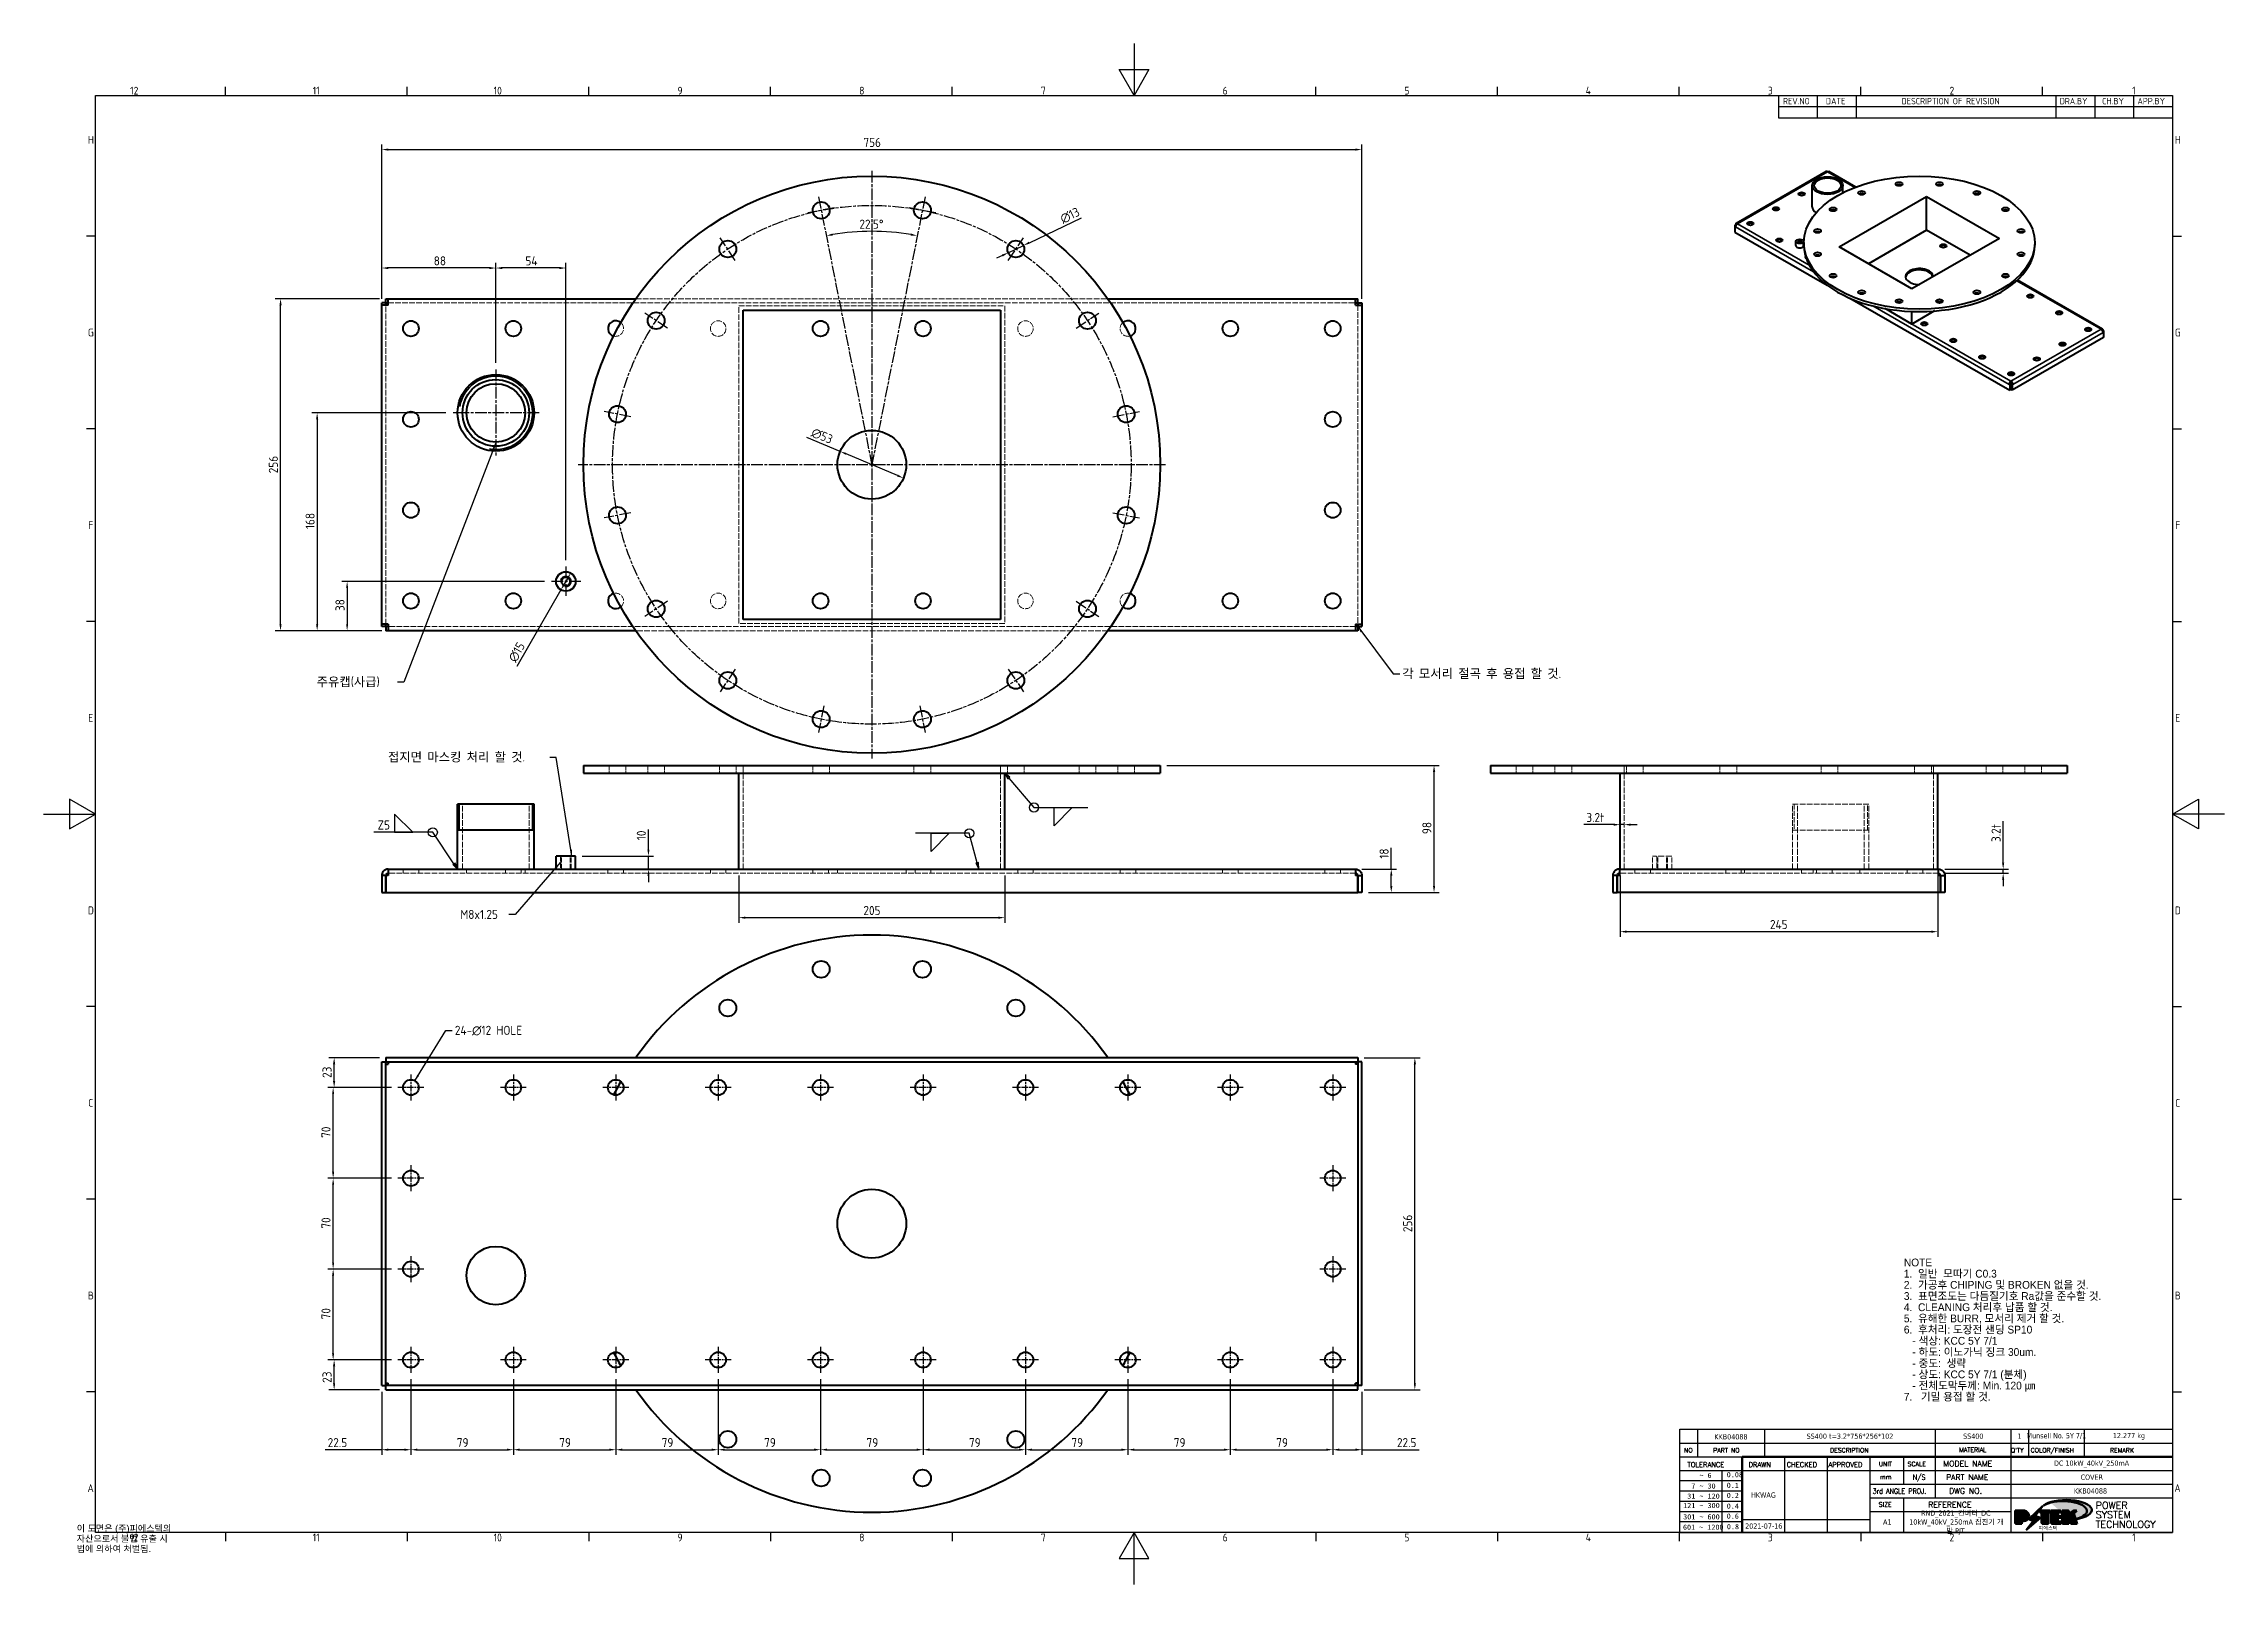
# Model space of a CAD drawing. Header units: millimetres. Extents: x 0 to 1682, y 0 to 1188.
import ezdxf
from ezdxf.enums import TextEntityAlignment as Align

# ---------------------------------------------------------------- set-up
doc = ezdxf.new("R2010")
doc.units = ezdxf.units.MM
doc.header["$LTSCALE"] = 2
doc.linetypes.add('CHAIN', pattern=[0.3543, 0.2362, -0.0295, 0.0591, -0.0295])
doc.linetypes.add('DASHED', pattern=[0.2067, 0.1654, -0.0413])
doc.layers.get('0').update_dxf_attribs({"color": 3, "lineweight": 25})
for name, color, linetype, lineweight in [('가려진 것(ISO)', 2, 'DASHED', 18), ('가시적인 것(ISO)', 3, 'Continuous', 40), ('가시적인 좁은 것(ISO)', 3, 'Continuous', 35), ('경계(ISO)', 7, 'Continuous', 25), ('기호(ISO)', 5, 'Continuous', 25), ('제목(ISO)', 5, 'Continuous', 50), ('중심 표식(ISO)', 1, 'Continuous', 25), ('중심선(ISO)', 1, 'Continuous', 25), ('치수(ISO)', 2, 'Continuous', 25), ('해치(ISO)', 7, 'Continuous', 18)]:
    doc.layers.add(name, color=color, linetype=linetype, lineweight=lineweight)
doc.styles.add('HAN_291', font='')
doc.styles.add('HAN_370', font='', dxfattribs={"width": 2})
doc.styles.add('ISO Proportiona M2B', font='isocp.shx')
doc.styles.add('ISO Proportional', font='arial.ttf')
doc.styles.add('RC_284', font='ROMANC.shx')
doc.styles.add('RC_287', font='ROMANC.shx')
doc.styles.add('RC_292', font='ROMANC.shx')
doc.styles.add('ROMANT_294', font='romant.shx')
doc.styles.add('문자 텍스트_M2B', font='isocp.shx')
doc.styles.add('문자 텍스트_PSTEK_POSCO', font='isocp.shx')
doc.styles.add('치수 텍스트_PSTEK_POSCO', font='isocp.shx')
doc.styles.add('텍스트 스타일198', font='tahoma.ttf')
doc.styles.add('텍스트 스타일333', font='ROMANC.shx', dxfattribs={"width": 0.8})
doc.styles.get('HAN_291').set_extended_font_data('GulimChe')
doc.styles.get('HAN_370').set_extended_font_data('GulimChe')
doc.dimstyles.new('치수_PSTEK_POSCO', dxfattribs={"dimscale": 2, "dimtxt": 3.5, "dimasz": 2.5, "dimexe": 2, "dimexo": 2.5, "dimgap": 1, "dimtad": 1, "dimrnd": 1e-08, "dimdsep": 46, "dimtxsty": '치수 텍스트_PSTEK_POSCO', "dimcen": 0.09, "dimdle": 10, "dimclrd": 7, "dimclre": 7, "dimclrt": 2, "dimadec": 1, "dimazin": 2, "dimtfac": 1, "dimtmove": 0, "dimatfit": 3, "dimfxl": 0, "dimtolj": 1, "dimlwd": -1, "dimlwe": -1, "dimarcsym": 0})
doc.dimstyles.new('치수_PSTEK_POSCO$7', dxfattribs={"dimscale": 2, "dimtxt": 3.5, "dimasz": 2.5, "dimexe": 2, "dimexo": 2.5, "dimgap": 1, "dimtad": 1, "dimrnd": 1e-08, "dimdsep": 46, "dimtxsty": '치수 텍스트_PSTEK_POSCO', "dimcen": 0.09, "dimdle": 10, "dimclrd": 7, "dimclre": 7, "dimclrt": 2, "dimadec": 1, "dimazin": 2, "dimtfac": 1, "dimtmove": 0, "dimatfit": 3, "dimfxl": 0, "dimtolj": 1, "dimlwd": -1, "dimlwe": -1, "dimarcsym": 0})

msp = doc.modelspace()

# ---------------------------------------------------------------- texts
at = {"layer": '기호(ISO)', "color": 2, "char_height": 5, "attachment_point": 7, "style": 'ISO Proportiona M2B'}
for s, insert in [('REV.NO', (1341.574, 1141.166)), ('DATE', (1374.628, 1141.166)), ('DESCRIPTION OF REVISION', (1433.014, 1141.166)), ('DRA.BY', (1554.951, 1141.166)), ('CH.BY', (1587.729, 1141.166)), ('APP.BY', (1614.955, 1141.166))]:
    msp.add_mtext(s, dxfattribs=dict(at, insert=insert))
at = {"layer": '기호(ISO)', "color": 2, "char_height": 7, "attachment_point": 4, "style": '치수 텍스트_PSTEK_POSCO'}
for s, insert, width in [('{\\fISOCP|b0|i0;\\H7.0000;각 모서리 절곡 후 용접 할 것.}', (1047.913, 701.951), 139.84982), ('{\\fISOCP|b0|i0;\\H7.0000;주유캡(사급)}', (210.572, 695.627), 60.24672), ('{\\fISOCP|b0|i0;\\H7.0000;접지면 마스킹 처리 할 것.}', (265.549, 637.635), 122.82121)]:
    msp.add_mtext(s, dxfattribs=dict(at, insert=insert, width=width))
at = {"layer": '기호(ISO)', "color": 7, "insert": (257.603, 582.003), "char_height": 7, "attachment_point": 7, "style": '치수 텍스트_PSTEK_POSCO'}
msp.add_mtext('Z5', dxfattribs=at)
at = {"layer": '기호(ISO)', "color": 2, "attachment_point": 4}
for s, insert, char_height, width, line_spacing_factor, style in [('{M8x1.25}', (321.384, 516.551), 7, 35.35843, 0.6125, '치수 텍스트_PSTEK_POSCO'), ('{24-\\fAIGDT|b0|i0;\\H7.0000;n\\fisocp|b0|i0;\\H7.0000;12 HOLE}', (317.197, 426.965), 7, 61.36516, 0.6125, '치수 텍스트_PSTEK_POSCO'), ('{\\fArial|b0|i0;\\H5.0000;이 도면은 (주)피에스텍의\\P자산으로서 불법 유출 시 \\P법에 의하여 처벌됨.}', (25.51, 35.029), 5, 78.61221, 0.944221, '문자 텍스트_PSTEK_POSCO')]:
    msp.add_mtext(s, dxfattribs=dict(at, insert=insert, char_height=char_height, width=width, line_spacing_factor=line_spacing_factor, style=style))

# ---------------------------------------------------------------- blocks, each defined once
blk = doc.blocks.new('경계 Default Border')
at = {"layer": '경계(ISO)'}
for p, q in [((70.08, 574), (70.08, 577.4)), ((140.17, 574), (140.17, 577.4)), ((210.25, 574), (210.25, 577.4)), ((280.33, 574), (280.33, 577.4)), ((350.42, 574), (350.42, 577.4)), ((490.58, 574), (490.58, 577.4)), ((560.67, 574), (560.67, 577.4)), ((630.75, 574), (630.75, 577.4)), ((700.83, 574), (700.83, 577.4)), ((770.92, 574), (770.92, 577.4)), ((20, 519.75), (16.6, 519.75)), ((821, 519.75), (824.4, 519.75)), ((20, 445.5), (16.6, 445.5)), ((821, 445.5), (824.4, 445.5)), ((20, 371.25), (16.6, 371.25)), ((821, 371.25), (824.4, 371.25)), ((20, 222.75), (16.6, 222.75)), ((821, 222.75), (824.4, 222.75)), ((20, 148.5), (16.6, 148.5)), ((821, 148.5), (824.4, 148.5)), ((20, 74.25), (16.6, 74.25)), ((821, 74.25), (824.4, 74.25)), ((70.08, 20), (70.08, 16.6)), ((140.17, 20), (140.17, 16.6)), ((210.25, 20), (210.25, 16.6)), ((280.33, 20), (280.33, 16.6)), ((350.42, 20), (350.42, 16.6)), ((490.58, 20), (490.58, 16.6)), ((560.67, 20), (560.67, 16.6)), ((630.75, 20), (630.75, 16.6)), ((700.83, 20), (700.83, 16.6)), ((770.92, 20), (770.92, 16.6))]:
    blk.add_line(p, q, dxfattribs=at)
at = {"layer": '경계(ISO)', "flags": 128}
for points in [[(420.5, 594), (420.5, 574), (414.73, 584), (426.27, 584), (420.5, 574)], [(20, 20), (20, 574), (821, 574), (821, 20), (20, 20)], [(0, 297), (20, 297), (10, 302.77), (10, 291.23), (20, 297)], [(841, 297), (821, 297), (831, 302.77), (831, 291.23), (821, 297)], [(420.5, 0), (420.5, 20), (414.73, 10), (426.27, 10), (420.5, 20)]]:
    blk.add_lwpolyline(points, dxfattribs=at)
at = {"layer": '경계(ISO)', "color": 2, "char_height": 3, "attachment_point": 7, "style": '문자 텍스트_M2B'}
for s, insert in [('12', (33.36, 574.37)), ('11', (103.78, 574.4)), ('10', (173.53, 574.37)), ('9', (244.44, 574.37)), ('8', (314.52, 574.37)), ('7', (384.6, 574.39)), ('6', (454.69, 574.37)), ('5', (524.77, 574.37)), ('4', (594.68, 574.4)), ('3', (664.96, 574.37)), ('2', (735, 574.37)), ('1', (805.44, 574.4)), ('H', (17.08, 555.37)), ('H', (821.88, 555.37)), ('G', (17.08, 481.1)), ('G', (821.88, 481.1)), ('F', (17.24, 406.87)), ('F', (822.04, 406.87)), ('E', (17.24, 332.6)), ('E', (822.04, 332.6)), ('D', (17.08, 258.35)), ('D', (821.88, 258.35)), ('C', (17.24, 184.1)), ('C', (822.04, 184.1)), ('B', (17.08, 109.85)), ('B', (821.88, 109.85)), ('A', (16.91, 35.62)), ('A', (821.71, 35.62)), ('12', (33.36, 16.57)), ('11', (103.78, 16.6)), ('10', (173.53, 16.57)), ('9', (244.44, 16.57)), ('8', (314.52, 16.57)), ('7', (384.6, 16.59)), ('6', (454.69, 16.57)), ('5', (524.77, 16.57)), ('4', (594.68, 16.6)), ('3', (664.96, 16.57)), ('2', (735, 16.57)), ('1', (805.44, 16.6))]:
    blk.add_mtext(s, dxfattribs=dict(at, insert=insert))
blk = doc.blocks.new('제목 블록 PSTEK')
h = blk.add_hatch(color=1)
edge = h.paths.add_edge_path(flags=0)
edge.add_line((314.22, 19.61), (314.22, 17))
edge.add_line((314.22, 17), (314.35, 17))
edge.add_arc((314.35, 17.65), 0.651, 270, 360)
edge.add_line((315, 17.65), (315, 18.96))
edge.add_arc((314.35, 18.96), 0.651, 0, 90)
edge.add_line((314.35, 19.61), (314.22, 19.61))
edge = h.paths.add_edge_path()
edge.add_arc((314.98, 18.29), 1.97, 270, 450)
edge.add_line((314.98, 20.26), (311.77, 20.26))
edge.add_line((311.77, 20.26), (311.77, 15.34))
edge.add_line((311.77, 15.34), (314.22, 15.34))
edge.add_line((314.22, 15.34), (314.22, 16.32))
edge.add_line((314.22, 16.32), (314.98, 16.32))
h = blk.add_hatch(color=252)
edge = h.paths.add_edge_path()
edge.add_arc((314.98, 18.29), 1.97, 270, 406.82787)
edge.add_arc((315.16, 18.14), 1.97, -90, 53.56098, ccw=False)
edge.add_line((315.16, 16.17), (314.4, 16.17))
edge.add_line((314.4, 16.17), (314.4, 15.19))
edge.add_line((314.4, 15.19), (311.94, 15.19))
edge.add_line((311.94, 15.19), (311.94, 15.34))
edge.add_line((311.94, 15.34), (314.22, 15.34))
edge.add_line((314.22, 15.34), (314.22, 16.32))
edge.add_line((314.22, 16.32), (314.98, 16.32))
h = blk.add_hatch(color=252)
edge = h.paths.add_edge_path()
edge.add_line((314.4, 19.46), (314.53, 19.46))
edge.add_arc((314.53, 18.81), 0.651, 60.41893, 90, ccw=False)
edge.add_arc((314.35, 18.96), 0.651, 39.96992, 90)
edge.add_line((314.35, 19.61), (314.22, 19.61))
edge.add_line((314.22, 19.61), (314.22, 17))
edge.add_line((314.22, 17), (314.35, 17))
edge.add_arc((314.35, 17.65), 0.651, 270, 274.69308)
edge.add_line((314.4, 17), (314.4, 19.46))
for color, points in [(252, [(317.22, 17.06), (322.03, 21.63), (322.28, 21.94), (317.05, 16.98), (318.75, 16.19), (316, 12.72), (316.34, 13), (318.92, 16.27)]), (5, [(321.62, 17.42), (319.53, 18.25), (322.45, 22.02), (317.22, 17.06), (318.92, 16.27), (316.17, 12.8)]), (1, [(324.48, 19.61), (325.24, 19.61), (325.24, 20.26), (321.23, 20.26), (321.23, 19.61), (321.98, 19.61), (321.98, 15.34), (324.48, 15.34)]), (252, [(321.98, 19.61), (321.4, 19.61), (321.4, 19.46), (321.98, 19.46)]), (252, [(324.66, 19.46), (325.42, 19.46), (325.42, 20.11), (325.24, 20.11), (325.24, 19.61), (324.48, 19.61), (324.48, 15.34), (322.16, 15.34), (322.16, 15.19), (324.66, 15.19)]), (1, [(329.23, 20.26), (325.66, 20.26), (325.66, 15.34), (329.36, 15.34), (329.36, 15.99), (328.11, 15.99), (328.11, 17.56), (329.23, 17.56), (329.23, 18.26), (328.11, 18.26), (328.11, 19.61), (329.23, 19.61)]), (252, [(328.29, 19.46), (329.41, 19.46), (329.41, 20.11), (329.23, 20.11), (329.23, 19.61), (328.11, 19.61), (328.11, 18.26), (328.29, 18.26)]), (252, [(328.29, 17.42), (329.41, 17.42), (329.41, 18.11), (329.23, 18.11), (329.23, 17.56), (328.11, 17.56), (328.11, 15.99), (328.29, 15.99)]), (1, [(332.33, 20.26), (329.86, 20.26), (329.86, 15.34), (332.33, 15.34), (332.33, 17.43), (333.07, 15.34), (335.49, 15.34), (334.25, 19.31), (335.44, 20.26), (334.31, 20.26), (332.33, 19)]), (252, [(332.51, 16.93), (332.33, 17.43), (332.33, 15.34), (330.04, 15.34), (330.04, 15.19), (332.51, 15.19)]), (252, [(332.51, 20.11), (332.33, 20.11), (332.33, 19), (332.51, 19.11)]), (252, [(335.62, 20.11), (335.25, 20.11), (334.25, 19.31), (335.49, 15.34), (333.2, 15.34), (333.25, 15.19), (335.66, 15.19), (334.43, 19.16)]), (252, [(329.54, 15.85), (329.36, 15.85), (329.36, 15.34), (325.83, 15.34), (325.83, 15.19), (329.54, 15.19)])]:
    blk.add_hatch(color=color).paths.add_polyline_path(points)
at = {"layer": '해치(ISO)', "true_color": 0x27d1fc}
h = blk.add_hatch(color=140, dxfattribs=at)
edge = h.paths.add_edge_path()
edge.add_ellipse((330.37, 20.16), major_axis=(9.1, 0), ratio=0.40699, start_angle=301.30985, end_angle=507.74369)
edge.add_ellipse((331.53, 20.46), major_axis=(-9.82, 0), ratio=0.39426, start_angle=111.51207, end_angle=334.47025, ccw=False)
edge.add_line((335.14, 16.86), (335.1, 16.99))
at = {"color": 180}
for p, q in [((182.48, 11.79), (182.48, 51.57)), ((182.48, 51.57), (372.48, 51.57)), ((189.27, 51.57), (189.27, 41.01)), ((215.22, 41.01), (215.22, 51.57)), ((280.88, 51.57), (280.88, 41.01)), ((310.09, 51.57), (310.09, 41.01)), ((316.9, 51.57), (316.9, 41.01)), ((338.46, 51.57), (338.46, 41.01)), ((372.48, 51.57), (372.48, 11.79)), ((182.48, 46.29), (372.48, 46.29)), ((182.48, 41.01), (206.45, 41.01)), ((182.48, 35.73), (206.45, 35.73)), ((198.86, 12.03), (198.86, 35.73)), ((206.45, 35.73), (372.48, 35.73)), ((222.94, 11.79), (222.94, 41.01)), ((239.43, 11.79), (239.43, 41.01)), ((255.92, 11.79), (255.92, 41.01)), ((268.69, 41.01), (268.69, 30.45)), ((280.88, 41.01), (280.88, 25.17)), ((310.09, 41.01), (310.09, 11.79)), ((182.48, 31.78), (206.45, 31.78)), ((182.48, 27.83), (206.45, 27.83)), ((255.92, 30.45), (372.48, 30.45)), ((182.48, 23.88), (206.45, 23.88)), ((182.48, 19.93), (206.45, 19.93)), ((255.92, 25.17), (372.48, 25.17)), ((255.92, 19.89), (310.09, 19.89)), ((268.69, 25.17), (268.69, 11.79)), ((182.48, 15.98), (206.45, 15.98)), ((182.48, 11.79), (372.48, 11.79)), ((206.45, 16.74), (255.92, 16.74))]:
    blk.add_line(p, q, dxfattribs=at)
at = {"color": 7, "lineweight": 50}
for p, q in [((206.45, 11.79), (206.45, 41.01)), ((206.45, 41.01), (372.48, 41.01))]:
    blk.add_line(p, q, dxfattribs=at)
at = {"color": 7}
for p, q in [((314.98, 20.26), (311.77, 20.26)), ((311.77, 20.26), (311.77, 15.34)), ((314.98, 20.26), (311.77, 20.26)), ((311.77, 20.26), (311.77, 15.34)), ((314.22, 17), (314.22, 19.61)), ((314.22, 19.61), (314.35, 19.61)), ((314.35, 19.61), (314.22, 19.61)), ((314.22, 19.61), (314.22, 17)), ((314.22, 17), (314.22, 19.61)), ((314.22, 19.61), (314.35, 19.61)), ((314.35, 17), (314.22, 17)), ((314.22, 17), (314.35, 17)), ((314.35, 17), (314.22, 17)), ((314.4, 19.46), (314.53, 19.46)), ((314.4, 17), (314.4, 19.46)), ((315, 18.96), (315, 17.65)), ((315, 18.96), (315, 17.65)), ((316.17, 12.8), (321.62, 17.42)), ((322.28, 21.94), (317.05, 16.98)), ((317.05, 16.98), (318.75, 16.19)), ((322.45, 22.02), (317.22, 17.06)), ((317.22, 17.06), (322.03, 21.63)), ((318.92, 16.27), (317.22, 17.06)), ((317.22, 17.06), (318.92, 16.27)), ((319.53, 18.25), (322.45, 22.02)), ((321.62, 17.42), (319.53, 18.25)), ((325.24, 20.26), (321.23, 20.26)), ((321.23, 20.26), (321.23, 19.61)), ((325.24, 20.26), (321.23, 20.26)), ((321.23, 20.26), (321.23, 19.61)), ((321.23, 19.61), (321.98, 19.61)), ((321.23, 19.61), (321.98, 19.61)), ((321.4, 19.61), (321.4, 19.46)), ((321.98, 19.61), (321.4, 19.61)), ((321.4, 19.46), (321.98, 19.46)), ((321.98, 19.61), (321.98, 15.34)), ((321.98, 19.46), (321.98, 19.61)), ((321.98, 19.61), (321.98, 15.34)), ((322.03, 21.63), (322.28, 21.94)), ((324.48, 19.61), (325.24, 19.61)), ((324.48, 15.34), (324.48, 19.61)), ((325.24, 19.61), (324.48, 19.61)), ((324.48, 19.61), (324.48, 15.34)), ((324.48, 19.61), (325.24, 19.61)), ((324.48, 15.34), (324.48, 19.61)), ((324.66, 19.46), (325.42, 19.46)), ((324.66, 15.19), (324.66, 19.46)), ((325.24, 19.61), (325.24, 20.26)), ((325.24, 19.61), (325.24, 20.26)), ((325.42, 20.11), (325.24, 20.11)), ((325.24, 20.11), (325.24, 19.61)), ((325.42, 19.46), (325.42, 20.11)), ((329.23, 20.26), (325.66, 20.26)), ((325.66, 20.26), (325.66, 15.34)), ((325.66, 20.26), (325.66, 15.34)), ((329.23, 20.26), (325.66, 20.26)), ((328.11, 18.26), (328.11, 19.61)), ((328.11, 19.61), (329.23, 19.61)), ((329.23, 19.61), (328.11, 19.61)), ((328.11, 19.61), (328.11, 18.26)), ((328.11, 18.26), (328.11, 19.61)), ((328.11, 19.61), (329.23, 19.61)), ((329.23, 18.26), (328.11, 18.26)), ((328.11, 18.26), (328.29, 18.26)), ((329.23, 18.26), (328.11, 18.26)), ((328.11, 17.56), (329.23, 17.56)), ((328.11, 15.99), (328.11, 17.56)), ((329.23, 17.56), (328.11, 17.56)), ((328.11, 17.56), (328.11, 15.99)), ((328.11, 17.56), (329.23, 17.56)), ((328.11, 15.99), (328.11, 17.56)), ((328.29, 18.26), (328.29, 19.46)), ((328.29, 19.46), (329.41, 19.46)), ((328.29, 15.99), (328.29, 17.42)), ((328.29, 17.42), (329.41, 17.42)), ((329.23, 19.61), (329.23, 20.26)), ((329.23, 19.61), (329.23, 20.26)), ((329.41, 20.11), (329.23, 20.11)), ((329.23, 20.11), (329.23, 19.61)), ((329.23, 17.56), (329.23, 18.26)), ((329.23, 17.56), (329.23, 18.26)), ((329.41, 18.11), (329.23, 18.11)), ((329.23, 18.11), (329.23, 17.56)), ((329.41, 19.46), (329.41, 20.11)), ((329.41, 17.42), (329.41, 18.11)), ((332.33, 20.26), (329.86, 20.26)), ((329.86, 20.26), (329.86, 15.34)), ((329.86, 20.26), (329.86, 15.34)), ((332.33, 20.26), (329.86, 20.26)), ((334.31, 20.26), (332.33, 19)), ((332.33, 19), (332.33, 20.26)), ((334.31, 20.26), (332.33, 19)), ((332.33, 19), (332.33, 20.26)), ((332.51, 20.11), (332.33, 20.11)), ((332.33, 20.11), (332.33, 19)), ((332.33, 19), (332.51, 19.11)), ((332.33, 17.43), (333.07, 15.34)), ((332.33, 15.34), (332.33, 17.43)), ((332.51, 16.93), (332.33, 17.43)), ((332.33, 17.43), (332.33, 15.34)), ((332.33, 17.43), (333.07, 15.34)), ((332.33, 15.34), (332.33, 17.43)), ((332.51, 19.11), (332.51, 20.11)), ((332.51, 15.19), (332.51, 16.93)), ((334.25, 19.31), (335.44, 20.26)), ((334.25, 19.31), (335.44, 20.26)), ((335.25, 20.11), (334.25, 19.31)), ((335.49, 15.34), (334.25, 19.31)), ((334.25, 19.31), (335.49, 15.34)), ((335.49, 15.34), (334.25, 19.31)), ((335.44, 20.26), (334.31, 20.26)), ((335.44, 20.26), (334.31, 20.26)), ((334.43, 19.16), (335.62, 20.11)), ((335.66, 15.19), (334.43, 19.16)), ((335.62, 20.11), (335.25, 20.11)), ((345.04, 17.5), (344.99, 17.69)), ((311.77, 15.34), (314.22, 15.34)), ((311.77, 15.34), (314.22, 15.34)), ((314.22, 15.34), (311.94, 15.34)), ((311.94, 15.34), (311.94, 15.19)), ((311.94, 15.19), (314.4, 15.19)), ((314.22, 16.32), (314.98, 16.32)), ((314.22, 15.34), (314.22, 16.32)), ((314.98, 16.32), (314.22, 16.32)), ((314.22, 16.32), (314.22, 15.34)), ((314.22, 16.32), (314.98, 16.32)), ((314.22, 15.34), (314.22, 16.32)), ((314.4, 16.17), (315.16, 16.17)), ((314.4, 15.19), (314.4, 16.17)), ((318.75, 16.19), (316, 12.72)), ((316, 12.72), (316.34, 13)), ((318.92, 16.27), (316.17, 12.8)), ((316.34, 13), (318.92, 16.27)), ((321.98, 15.34), (324.48, 15.34)), ((321.98, 15.34), (324.48, 15.34)), ((324.48, 15.34), (322.16, 15.34)), ((322.16, 15.34), (322.16, 15.19)), ((322.16, 15.19), (324.66, 15.19)), ((325.66, 15.34), (329.36, 15.34)), ((325.66, 15.34), (329.36, 15.34)), ((329.36, 15.34), (325.83, 15.34)), ((325.83, 15.34), (325.83, 15.19)), ((325.83, 15.19), (329.54, 15.19)), ((329.36, 15.99), (328.11, 15.99)), ((328.11, 15.99), (328.29, 15.99)), ((329.36, 15.99), (328.11, 15.99)), ((329.36, 15.34), (329.36, 15.99)), ((329.36, 15.34), (329.36, 15.99)), ((329.54, 15.85), (329.36, 15.85)), ((329.36, 15.85), (329.36, 15.34)), ((329.54, 15.19), (329.54, 15.85)), ((329.86, 15.34), (332.33, 15.34)), ((329.86, 15.34), (332.33, 15.34)), ((332.33, 15.34), (330.04, 15.34)), ((330.04, 15.34), (330.04, 15.19)), ((330.04, 15.19), (332.51, 15.19)), ((333.07, 15.34), (335.49, 15.34)), ((333.07, 15.34), (335.49, 15.34)), ((335.49, 15.34), (333.2, 15.34)), ((333.2, 15.34), (333.25, 15.19)), ((333.25, 15.19), (335.66, 15.19))]:
    blk.add_line(p, q, dxfattribs=at)
at = {"color": 1}
for p, q in [((314.98, 20.26), (311.77, 20.26)), ((311.77, 20.26), (311.77, 15.34)), ((314.22, 17), (314.22, 19.61)), ((314.22, 19.61), (314.35, 19.61)), ((314.35, 17), (314.22, 17)), ((315, 18.96), (315, 17.65)), ((325.24, 20.26), (321.23, 20.26)), ((321.23, 20.26), (321.23, 19.61)), ((321.23, 19.61), (321.98, 19.61)), ((321.98, 19.61), (321.98, 15.34)), ((324.48, 19.61), (325.24, 19.61)), ((324.48, 15.34), (324.48, 19.61)), ((325.24, 19.61), (325.24, 20.26)), ((329.23, 20.26), (325.66, 20.26)), ((325.66, 20.26), (325.66, 15.34)), ((328.11, 18.26), (328.11, 19.61)), ((328.11, 19.61), (329.23, 19.61)), ((329.23, 18.26), (328.11, 18.26)), ((328.11, 17.56), (329.23, 17.56)), ((328.11, 15.99), (328.11, 17.56)), ((329.23, 19.61), (329.23, 20.26)), ((329.23, 17.56), (329.23, 18.26)), ((332.33, 20.26), (329.86, 20.26)), ((329.86, 20.26), (329.86, 15.34)), ((334.31, 20.26), (332.33, 19)), ((332.33, 19), (332.33, 20.26)), ((332.33, 17.43), (333.07, 15.34)), ((332.33, 15.34), (332.33, 17.43)), ((334.25, 19.31), (335.44, 20.26)), ((335.49, 15.34), (334.25, 19.31)), ((335.44, 20.26), (334.31, 20.26)), ((311.77, 15.34), (314.22, 15.34)), ((314.22, 16.32), (314.98, 16.32)), ((314.22, 15.34), (314.22, 16.32)), ((321.98, 15.34), (324.48, 15.34)), ((325.66, 15.34), (329.36, 15.34)), ((329.36, 15.99), (328.11, 15.99)), ((329.36, 15.34), (329.36, 15.99)), ((329.86, 15.34), (332.33, 15.34)), ((333.07, 15.34), (335.49, 15.34))]:
    blk.add_line(p, q, dxfattribs=at)
at = {"color": 5}
for p, q in [((316.17, 12.8), (321.62, 17.42)), ((322.45, 22.02), (317.22, 17.06)), ((317.22, 17.06), (318.92, 16.27)), ((319.53, 18.25), (322.45, 22.02)), ((321.62, 17.42), (319.53, 18.25)), ((318.92, 16.27), (316.17, 12.8))]:
    blk.add_line(p, q, dxfattribs=at)
at = {"color": 7}
for centre, radius, start, end in [((314.35, 18.96), 0.651, 0, 90), ((314.35, 18.96), 0.651, 39.96992, 90), ((314.35, 18.96), 0.651, 0, 90), ((314.35, 17.65), 0.651, 270, 0), ((314.35, 17.65), 0.651, 270, 0), ((314.35, 17.65), 0.651, 270, 274.69308), ((314.53, 18.81), 0.651, 60.41893, 90), ((314.98, 18.29), 1.97, 270, 90), ((314.98, 18.29), 1.97, 270, 90), ((314.98, 18.29), 1.97, 270, 46.82787), ((315.16, 18.14), 1.97, 270, 53.56098)]:
    blk.add_arc(centre, radius, start, end, dxfattribs=at)
at = {"color": 1}
for centre, radius, start, end in [((314.35, 18.96), 0.651, 0, 90), ((314.35, 17.65), 0.651, 270, 0), ((314.98, 18.29), 1.97, 270, 90)]:
    blk.add_arc(centre, radius, start, end, dxfattribs=at)
at = {"layer": '제목(ISO)', "lineweight": 18}
blk.add_line((182.48, 35.73), (182.48, 11.79), dxfattribs=at)
at = {"layer": '제목(ISO)'}
for p, q in [((314.98, 20.26), (311.77, 20.26)), ((311.77, 20.26), (311.77, 15.34)), ((314.22, 17), (314.22, 19.61)), ((314.22, 19.61), (314.35, 19.61)), ((314.35, 19.61), (314.22, 19.61)), ((314.22, 19.61), (314.22, 17)), ((314.35, 17), (314.22, 17)), ((314.22, 17), (314.35, 17)), ((314.4, 19.46), (314.53, 19.46)), ((314.4, 17), (314.4, 19.46)), ((315, 18.96), (315, 17.65)), ((316.17, 12.8), (321.62, 17.42)), ((322.28, 21.94), (317.05, 16.98)), ((317.05, 16.98), (318.75, 16.19)), ((322.45, 22.02), (317.22, 17.06)), ((317.22, 17.06), (322.03, 21.63)), ((317.22, 17.06), (318.92, 16.27)), ((318.92, 16.27), (317.22, 17.06)), ((319.53, 18.25), (322.45, 22.02)), ((321.62, 17.42), (319.53, 18.25)), ((325.24, 20.26), (321.23, 20.26)), ((321.23, 20.26), (321.23, 19.61)), ((321.23, 19.61), (321.98, 19.61)), ((321.98, 19.61), (321.4, 19.61)), ((321.4, 19.61), (321.4, 19.46)), ((321.4, 19.46), (321.98, 19.46)), ((321.98, 19.61), (321.98, 15.34)), ((321.98, 19.46), (321.98, 19.61)), ((322.03, 21.63), (322.28, 21.94)), ((324.48, 19.61), (325.24, 19.61)), ((324.48, 15.34), (324.48, 19.61)), ((325.24, 19.61), (324.48, 19.61)), ((324.48, 19.61), (324.48, 15.34)), ((324.66, 19.46), (325.42, 19.46)), ((324.66, 15.19), (324.66, 19.46)), ((325.24, 19.61), (325.24, 20.26)), ((325.42, 20.11), (325.24, 20.11)), ((325.24, 20.11), (325.24, 19.61)), ((325.42, 19.46), (325.42, 20.11)), ((329.23, 20.26), (325.66, 20.26)), ((325.66, 20.26), (325.66, 15.34)), ((328.11, 18.26), (328.11, 19.61)), ((328.11, 19.61), (329.23, 19.61)), ((329.23, 19.61), (328.11, 19.61)), ((328.11, 19.61), (328.11, 18.26)), ((329.23, 18.26), (328.11, 18.26)), ((328.11, 18.26), (328.29, 18.26)), ((328.11, 15.99), (328.11, 17.56)), ((328.11, 17.56), (329.23, 17.56)), ((329.23, 17.56), (328.11, 17.56)), ((328.11, 17.56), (328.11, 15.99)), ((328.29, 19.46), (329.41, 19.46)), ((328.29, 18.26), (328.29, 19.46)), ((328.29, 17.42), (329.41, 17.42)), ((328.29, 15.99), (328.29, 17.42)), ((329.23, 19.61), (329.23, 20.26)), ((329.41, 20.11), (329.23, 20.11)), ((329.23, 20.11), (329.23, 19.61)), ((329.23, 17.56), (329.23, 18.26)), ((329.41, 18.11), (329.23, 18.11)), ((329.23, 18.11), (329.23, 17.56)), ((329.41, 19.46), (329.41, 20.11)), ((329.41, 17.42), (329.41, 18.11)), ((332.33, 20.26), (329.86, 20.26)), ((329.86, 20.26), (329.86, 15.34)), ((334.31, 20.26), (332.33, 19)), ((332.33, 19), (332.33, 20.26)), ((332.51, 20.11), (332.33, 20.11)), ((332.33, 20.11), (332.33, 19)), ((332.33, 19), (332.51, 19.11)), ((332.33, 15.34), (332.33, 17.43)), ((332.33, 17.43), (333.07, 15.34)), ((332.51, 16.93), (332.33, 17.43)), ((332.33, 17.43), (332.33, 15.34)), ((332.51, 19.11), (332.51, 20.11)), ((332.51, 15.19), (332.51, 16.93)), ((334.25, 19.31), (335.44, 20.26)), ((335.25, 20.11), (334.25, 19.31)), ((335.49, 15.34), (334.25, 19.31)), ((334.25, 19.31), (335.49, 15.34)), ((335.44, 20.26), (334.31, 20.26)), ((334.43, 19.16), (335.62, 20.11)), ((335.66, 15.19), (334.43, 19.16)), ((335.62, 20.11), (335.25, 20.11)), ((311.77, 15.34), (314.22, 15.34)), ((314.22, 15.34), (311.94, 15.34)), ((311.94, 15.34), (311.94, 15.19)), ((311.94, 15.19), (314.4, 15.19)), ((314.22, 15.34), (314.22, 16.32)), ((314.22, 16.32), (314.98, 16.32)), ((314.98, 16.32), (314.22, 16.32)), ((314.22, 16.32), (314.22, 15.34)), ((314.4, 15.19), (314.4, 16.17)), ((314.4, 16.17), (315.16, 16.17)), ((318.75, 16.19), (316, 12.72)), ((316, 12.72), (316.34, 13)), ((318.92, 16.27), (316.17, 12.8)), ((316.34, 13), (318.92, 16.27)), ((321.98, 15.34), (324.48, 15.34)), ((324.48, 15.34), (322.16, 15.34)), ((322.16, 15.34), (322.16, 15.19)), ((322.16, 15.19), (324.66, 15.19)), ((325.66, 15.34), (329.36, 15.34)), ((329.36, 15.34), (325.83, 15.34)), ((325.83, 15.34), (325.83, 15.19)), ((325.83, 15.19), (329.54, 15.19)), ((329.36, 15.99), (328.11, 15.99)), ((328.11, 15.99), (328.29, 15.99)), ((329.36, 15.34), (329.36, 15.99)), ((329.54, 15.85), (329.36, 15.85)), ((329.36, 15.85), (329.36, 15.34)), ((329.54, 15.19), (329.54, 15.85)), ((329.86, 15.34), (332.33, 15.34)), ((332.33, 15.34), (330.04, 15.34)), ((330.04, 15.34), (330.04, 15.19)), ((330.04, 15.19), (332.51, 15.19)), ((333.07, 15.34), (335.49, 15.34)), ((335.49, 15.34), (333.2, 15.34)), ((333.2, 15.34), (333.25, 15.19)), ((333.25, 15.19), (335.66, 15.19))]:
    blk.add_line(p, q, dxfattribs=at)
at = {"layer": '제목(ISO)', "color": 4}
blk.add_line((335.14, 16.86), (335.1, 16.99), dxfattribs=at)
at = {"layer": '제목(ISO)'}
for centre, radius, start, end in [((314.35, 18.96), 0.651, 0, 90), ((314.35, 18.96), 0.651, 39.96992, 90), ((314.35, 17.65), 0.651, 270, 0), ((314.35, 17.65), 0.651, 270, 274.69308), ((314.53, 18.81), 0.651, 60.41893, 90), ((314.98, 18.29), 1.97, 46.82787, 90), ((314.98, 18.29), 1.97, 270, 46.82787), ((314.98, 18.29), 1.97, 270, 46.82787), ((315.16, 18.14), 1.97, 270, 53.56098)]:
    blk.add_arc(centre, radius, start, end, dxfattribs=at)
at = {"layer": '제목(ISO)', "color": 4}
for centre, major_axis, ratio, start_param, end_param in [((331.53, 20.46), (9.82, 0), 0.39426, 5.087845, 8.9792), ((330.37, 20.16), (9.1, 0), 0.40699, 5.258849, 8.861799)]:
    blk.add_ellipse(centre, major_axis=major_axis, ratio=ratio, start_param=start_param, end_param=end_param, dxfattribs=at)
at = {"color": 2}
for s, height, style, p in [('NO', 1.742, 'RC_284', (184.14, 42.62)), ('PART NO', 1.742, 'RC_284', (195.34, 42.62)), ('DESCRIPTION', 1.7424, 'RC_284', (240.4, 42.62)), ("Q'TY", 1.742, 'RC_284', (310.14, 42.62)), ('COLOR/FINISH', 1.7424, 'RC_284', (317.77, 42.62)), ('REMARK', 1.742, 'RC_284', (348.35, 42.62)), (' TOLERANCE', 1.9, 'RC_287', (184.09, 37.01)), ('    ~ 6', 2, 'HAN_291', (183.77, 32.82)), ('0.08', 2, 'HAN_291', (200.55, 33.1)), ('DRAWN', 1.9, 'RC_287', (208.98, 37.01)), ('CHECKED', 1.9, 'RC_287', (223.69, 37.01)), ('APPROVED', 1.9, 'RC_287', (239.78, 37.01)), ('UNIT', 1.742, 'RC_284', (259.17, 37.34)), ('SCALE', 1.742, 'RC_284', (270.29, 37.34)), ('MODEL NAME', 2.178, 'RC_292', (284.1, 37.25)), ('PART NAME', 2.178, 'RC_292', (285.14, 32.03)), (' 31 ~ 120', 2, 'HAN_291', (183.77, 24.83)), ('  7 ~ 30', 2, 'HAN_291', (183.77, 28.71)), ('0.1', 2, 'HAN_291', (200.55, 28.99)), ('0.2', 2, 'HAN_291', (200.55, 25.11)), ('mm', 1.742, 'RC_284', (259.65, 32.35)), (' DWG NO.', 2.178, 'RC_292', (284.81, 26.75)), ('301 ~ 600', 2, 'HAN_291', (183.77, 16.83)), ('121 ~ 300', 2, 'HAN_291', (183.77, 21.21)), ('0.4', 2, 'HAN_291', (200.55, 21)), ('0.6', 2, 'HAN_291', (200.55, 17.12)), ('SIZE', 1.742, 'RC_284', (259.17, 21.69)), ('REFERENCE', 2.178, 'RC_292', (278.27, 21.43)), ('601 ~ 1200', 2, 'HAN_291', (183.68, 12.85)), ('0.8', 2, 'HAN_291', (200.61, 13.06))]:
    blk.add_text(s, height=height, dxfattribs=dict(at, style=style)).set_placement(p)
at = {"color": 2, "style": 'RC_284'}
blk.add_text('MATERIAL', height=1.742, dxfattribs=at).set_placement((295.48, 43.65), align=Align.MIDDLE_CENTER)
at = {"color": 7, "style": '텍스트 스타일333', "width": 0.8}
blk.add_text('N/S', height=2, dxfattribs=at).set_placement((274.78, 33.09), align=Align.MIDDLE_CENTER)
at = {"color": 2, "style": '텍스트 스타일333', "width": 0.8}
blk.add_text('3rd ANGLE PROJ.', height=2, dxfattribs=at).set_placement((256.84, 26.76))
at = {"color": 7, "style": 'ROMANT_294'}
for s, p in [('POWER', (342.83, 20.97)), ('SYSTEM', (342.83, 17.33)), ('TECHNOLOGY', (342.83, 13.57))]:
    blk.add_text(s, height=2.7, dxfattribs=at).set_placement(p)
at = {"color": 7, "insert": (320.85, 14.21), "char_height": 1.4, "attachment_point": 1, "line_spacing_factor": 0.332, "style": 'HAN_370'}
blk.add_mtext('\\fHY견고딕|b0|i0;\\H1.4000;피에스텍', dxfattribs=at)
at = {"layer": '제목(ISO)', "color": 7, "style": '텍스트 스타일198'}
for tag, p in [('부품_번호_001', (195.78, 47.68)), ('설명_001', (231.36, 47.92)), ('재질_001', (291.7, 47.93)), ("3._Q'TY_001", (312.71, 47.92)), ('4._COLOR_001', (316.19, 48.1)), ('질량\\P3;_001', (349.46, 48.16)), ('1._MODEL_NAME_001', (326.77, 37.52)), ('제목_001', (337.02, 32.12)), ('설계자_001', (209.94, 25.23)), ('부품_번호_001', (334.44, 26.81)), ('시트_크기_001', (260.84, 14.83)), ('프로젝트_002', (270.95, 14.85)), ('프로젝트_001', (275.49, 18.27)), ('작성_날짜_001', (207.66, 13.27)), ('프로젝트_003', (285.25, 11.42))]:
    blk.add_attdef(tag, p, '', height=2, dxfattribs=at)
for tag, p in [('점검자', (231.18, 26.23)), ('엔지니어링_승인자', (247.67, 26.23)), ('점검_날짜', (231.18, 14.27)), ('엔지니어링_승인_날짜', (247.67, 14.27))]:
    blk.add_attdef(tag, text='', height=2, dxfattribs=at).set_placement(p, align=Align.MIDDLE_CENTER)
blk = doc.blocks.new('*D22')
at = {"layer": 'Defpoints', "color": 0, "transparency": 16777216}
for p in [(182.7, 991.3), (264.1, 991.3), (265.8, 735.3)]:
    blk.add_point(p, dxfattribs=at)
at = {"layer": '치수(ISO)', "color": 7, "transparency": 16777216}
for p, q in [((259.1, 991.3), (178.7, 991.3)), ((182.7, 740.3), (182.7, 986.3)), ((260.8, 735.3), (178.7, 735.3))]:
    blk.add_line(p, q, dxfattribs=at)
for points in [[(181.9, 986.3), (183.6, 986.3), (182.7, 991.3)], [(181.9, 740.3), (183.6, 740.3), (182.7, 735.3)]]:
    blk.add_solid(points, dxfattribs=at)
at = {"layer": '치수(ISO)', "color": 2, "transparency": 16777216, "insert": (177.2, 856.7), "char_height": 7, "attachment_point": 4, "rotation": 90, "style": '치수 텍스트_PSTEK_POSCO'}
blk.add_mtext('\\A1;256', dxfattribs=at)
blk = doc.blocks.new('*D23')
at = {"layer": 'Defpoints', "color": 0, "transparency": 16777216}
for p in [(1016.8, 1106.3), (260.8, 986.3), (1016.8, 986.3)]:
    blk.add_point(p, dxfattribs=at)
at = {"layer": '치수(ISO)', "color": 7, "transparency": 16777216}
for p, q in [((260.8, 991.3), (260.8, 1110.3)), ((1016.8, 991.3), (1016.8, 1110.3)), ((265.8, 1106.3), (1011.8, 1106.3))]:
    blk.add_line(p, q, dxfattribs=at)
for points in [[(265.8, 1107.1), (265.8, 1105.5), (260.8, 1106.3)], [(1011.8, 1107.1), (1011.8, 1105.5), (1016.8, 1106.3)]]:
    blk.add_solid(points, dxfattribs=at)
at = {"layer": '치수(ISO)', "color": 2, "transparency": 16777216, "insert": (632.3, 1111.8), "char_height": 7, "attachment_point": 4, "style": '치수 텍스트_PSTEK_POSCO'}
blk.add_mtext('\\A1;756', dxfattribs=at)
blk = doc.blocks.new('*D24')
at = {"layer": 'Defpoints', "color": 0, "transparency": 16777216}
for p in [(260.8, 1015), (260.8, 986.3), (348.8, 936.8)]:
    blk.add_point(p, dxfattribs=at)
at = {"layer": '치수(ISO)', "color": 7, "transparency": 16777216}
for p, q in [((260.8, 991.3), (260.8, 1019)), ((343.8, 1015), (265.8, 1015)), ((348.8, 941.8), (348.8, 1019))]:
    blk.add_line(p, q, dxfattribs=at)
for points in [[(265.8, 1015.8), (265.8, 1014.1), (260.8, 1015)], [(343.8, 1015.8), (343.8, 1014.1), (348.8, 1015)]]:
    blk.add_solid(points, dxfattribs=at)
at = {"layer": '치수(ISO)', "color": 2, "transparency": 16777216, "insert": (300.9, 1020.5), "char_height": 7, "attachment_point": 4, "style": '치수 텍스트_PSTEK_POSCO'}
blk.add_mtext('\\A1;88', dxfattribs=at)
blk = doc.blocks.new('*D25')
at = {"layer": 'Defpoints', "color": 0, "transparency": 16777216}
for p in [(348.8, 1015), (348.8, 936.8), (402.8, 784.8)]:
    blk.add_point(p, dxfattribs=at)
at = {"layer": '치수(ISO)', "color": 7, "transparency": 16777216}
for p, q in [((348.8, 941.8), (348.8, 1019)), ((397.8, 1015), (353.8, 1015)), ((402.8, 789.8), (402.8, 1019))]:
    blk.add_line(p, q, dxfattribs=at)
for points in [[(353.8, 1015.8), (353.8, 1014.1), (348.8, 1015)], [(397.8, 1015.8), (397.8, 1014.1), (402.8, 1015)]]:
    blk.add_solid(points, dxfattribs=at)
at = {"layer": '치수(ISO)', "color": 2, "transparency": 16777216, "insert": (371.6, 1020.5), "char_height": 7, "attachment_point": 4, "style": '치수 텍스트_PSTEK_POSCO'}
blk.add_mtext('\\A1;54', dxfattribs=at)
blk = doc.blocks.new('*D26')
at = {"layer": 'Defpoints', "color": 0, "transparency": 16777216}
for p in [(410.3, 561.5), (449.7, 551.5), (466.5, 551.5)]:
    blk.add_point(p, dxfattribs=at)
at = {"layer": '치수(ISO)', "color": 7, "transparency": 16777216}
for p, q in [((466.5, 566.5), (466.5, 582.1)), ((415.3, 561.5), (470.5, 561.5)), ((466.5, 551.5), (466.5, 561.5)), ((466.5, 546.5), (466.5, 541.5))]:
    blk.add_line(p, q, dxfattribs=at)
for points in [[(465.7, 566.5), (467.3, 566.5), (466.5, 561.5)], [(465.7, 546.5), (467.3, 546.5), (466.5, 551.5)]]:
    blk.add_solid(points, dxfattribs=at)
at = {"layer": '치수(ISO)', "color": 2, "transparency": 16777216, "insert": (461, 573.8), "char_height": 7, "attachment_point": 4, "rotation": 90, "style": '치수 텍스트_PSTEK_POSCO'}
blk.add_mtext('\\A1;10', dxfattribs=at)
blk = doc.blocks.new('*D27')
at = {"layer": 'Defpoints', "color": 0, "transparency": 16777216}
for p in [(406.5, 779.8), (399, 766.8)]:
    blk.add_point(p, dxfattribs=at)
at = {"layer": '치수(ISO)', "color": 7, "transparency": 16777216}
for p, q in [((404, 775.5), (401.5, 771.1)), ((399, 766.8), (364.9, 707.7))]:
    blk.add_line(p, q, dxfattribs=at)
for points in [[(403.3, 775.9), (404.8, 775), (406.5, 779.8)], [(400.8, 771.6), (402.3, 770.7), (399, 766.8)]]:
    blk.add_solid(points, dxfattribs=at)
at = {"layer": '치수(ISO)', "color": 2, "transparency": 16777216, "insert": (361.1, 712.1), "char_height": 7, "attachment_point": 4, "rotation": 60, "style": '치수 텍스트_PSTEK_POSCO'}
blk.add_mtext('\\A1;∅15', dxfattribs=at)
blk = doc.blocks.new('*D28')
at = {"layer": 'Defpoints', "color": 0, "transparency": 16777216}
for p in [(614.4, 873.6), (663.2, 853)]:
    blk.add_point(p, dxfattribs=at)
at = {"layer": '치수(ISO)', "color": 7, "transparency": 16777216}
for p, q in [((614.4, 873.6), (588.7, 884.4)), ((658.6, 855), (619, 871.6))]:
    blk.add_line(p, q, dxfattribs=at)
for points in [[(619.3, 872.4), (618.7, 870.9), (614.4, 873.6)], [(658.9, 855.7), (658.3, 854.2), (663.2, 853)]]:
    blk.add_solid(points, dxfattribs=at)
at = {"layer": '치수(ISO)', "color": 2, "transparency": 16777216, "insert": (592.7, 888.7), "char_height": 7, "attachment_point": 4, "rotation": 337.1502, "style": '치수 텍스트_PSTEK_POSCO'}
blk.add_mtext('\\A1;∅53', dxfattribs=at)
blk = doc.blocks.new('*D29')
at = {"layer": 'Defpoints', "color": 0, "transparency": 16777216}
for p in [(1011.8, 551.5), (1016.8, 533.5), (1039.4, 533.5)]:
    blk.add_point(p, dxfattribs=at)
at = {"layer": '치수(ISO)', "color": 7, "transparency": 16777216}
for p, q in [((1039.4, 551.5), (1039.4, 567.8)), ((1016.8, 551.5), (1043.4, 551.5)), ((1039.4, 538.5), (1039.4, 546.5)), ((1021.8, 533.5), (1043.4, 533.5))]:
    blk.add_line(p, q, dxfattribs=at)
for points in [[(1038.6, 546.5), (1040.3, 546.5), (1039.4, 551.5)], [(1038.6, 538.5), (1040.3, 538.5), (1039.4, 533.5)]]:
    blk.add_solid(points, dxfattribs=at)
at = {"layer": '치수(ISO)', "color": 2, "transparency": 16777216, "insert": (1033.9, 559.5), "char_height": 7, "attachment_point": 4, "rotation": 90, "style": '치수 텍스트_PSTEK_POSCO'}
blk.add_mtext('\\A1;18', dxfattribs=at)
blk = doc.blocks.new('*D30')
at = {"layer": 'Defpoints', "color": 0, "transparency": 16777216}
for p in [(861.3, 631.5), (1072.4, 631.5), (1016.8, 533.5)]:
    blk.add_point(p, dxfattribs=at)
at = {"layer": '치수(ISO)', "color": 7, "transparency": 16777216}
for p, q in [((866.3, 631.5), (1076.4, 631.5)), ((1072.4, 538.5), (1072.4, 626.5)), ((1021.8, 533.5), (1076.4, 533.5))]:
    blk.add_line(p, q, dxfattribs=at)
for points in [[(1071.6, 626.5), (1073.3, 626.5), (1072.4, 631.5)], [(1071.6, 538.5), (1073.3, 538.5), (1072.4, 533.5)]]:
    blk.add_solid(points, dxfattribs=at)
at = {"layer": '치수(ISO)', "color": 2, "transparency": 16777216, "insert": (1066.9, 578.5), "char_height": 7, "attachment_point": 4, "rotation": 90, "style": '치수 텍스트_PSTEK_POSCO'}
blk.add_mtext('\\A1;98', dxfattribs=at)
blk = doc.blocks.new('*D31')
at = {"layer": 'Defpoints', "color": 0, "transparency": 16777216}
for p in [(315.3, 903.3), (211, 735.3), (265.8, 735.3)]:
    blk.add_point(p, dxfattribs=at)
at = {"layer": '치수(ISO)', "color": 7, "transparency": 16777216}
for p, q in [((310.3, 903.3), (207, 903.3)), ((211, 898.3), (211, 740.3)), ((260.8, 735.3), (207, 735.3))]:
    blk.add_line(p, q, dxfattribs=at)
for points in [[(210.1, 898.3), (211.8, 898.3), (211, 903.3)], [(210.1, 740.3), (211.8, 740.3), (211, 735.3)]]:
    blk.add_solid(points, dxfattribs=at)
at = {"layer": '치수(ISO)', "color": 2, "transparency": 16777216, "insert": (205.5, 813.7), "char_height": 7, "attachment_point": 4, "rotation": 90, "style": '치수 텍스트_PSTEK_POSCO'}
blk.add_mtext('\\A1;168', dxfattribs=at)
blk = doc.blocks.new('*D32')
at = {"layer": 'Defpoints', "color": 0, "transparency": 16777216}
for p in [(391.3, 773.3), (234.1, 735.3), (265.8, 735.3)]:
    blk.add_point(p, dxfattribs=at)
at = {"layer": '치수(ISO)', "color": 7, "transparency": 16777216}
for p, q in [((386.3, 773.3), (230.1, 773.3)), ((234.1, 768.3), (234.1, 740.3)), ((260.8, 735.3), (230.1, 735.3))]:
    blk.add_line(p, q, dxfattribs=at)
for points in [[(233.3, 768.3), (234.9, 768.3), (234.1, 773.3)], [(233.3, 740.3), (234.9, 740.3), (234.1, 735.3)]]:
    blk.add_solid(points, dxfattribs=at)
at = {"layer": '치수(ISO)', "color": 2, "transparency": 16777216, "insert": (228.6, 750.5), "char_height": 7, "attachment_point": 4, "rotation": 90, "style": '치수 텍스트_PSTEK_POSCO'}
blk.add_mtext('\\A1;38', dxfattribs=at)
blk = doc.blocks.new('*D33')
at = {"layer": 'Defpoints', "color": 0, "transparency": 16777216}
for p in [(224.1, 173.1), (273.3, 173.1), (264.1, 150.1)]:
    blk.add_point(p, dxfattribs=at)
at = {"layer": '치수(ISO)', "color": 7, "transparency": 16777216}
for p, q in [((268.3, 173.1), (220.1, 173.1)), ((224.1, 155.1), (224.1, 168.1)), ((259.1, 150.1), (220.1, 150.1))]:
    blk.add_line(p, q, dxfattribs=at)
for points in [[(223.2, 168.1), (224.9, 168.1), (224.1, 173.1)], [(223.2, 155.1), (224.9, 155.1), (224.1, 150.1)]]:
    blk.add_solid(points, dxfattribs=at)
at = {"layer": '치수(ISO)', "color": 2, "transparency": 16777216, "insert": (218.6, 155.4), "char_height": 7, "attachment_point": 4, "rotation": 90, "style": '치수 텍스트_PSTEK_POSCO'}
blk.add_mtext('\\A1;23', dxfattribs=at)
blk = doc.blocks.new('*D34')
at = {"layer": 'Defpoints', "color": 0, "transparency": 16777216}
for p in [(223.3, 243.1), (273.3, 243.1), (273.3, 173.1)]:
    blk.add_point(p, dxfattribs=at)
at = {"layer": '치수(ISO)', "color": 7, "transparency": 16777216}
for p, q in [((268.3, 243.1), (219.3, 243.1)), ((223.3, 178.1), (223.3, 238.1)), ((268.3, 173.1), (219.3, 173.1))]:
    blk.add_line(p, q, dxfattribs=at)
for points in [[(222.5, 238.1), (224.1, 238.1), (223.3, 243.1)], [(222.5, 178.1), (224.1, 178.1), (223.3, 173.1)]]:
    blk.add_solid(points, dxfattribs=at)
at = {"layer": '치수(ISO)', "color": 2, "transparency": 16777216, "insert": (217.8, 204.3), "char_height": 7, "attachment_point": 4, "rotation": 90, "style": '치수 텍스트_PSTEK_POSCO'}
blk.add_mtext('\\A1;70', dxfattribs=at)
blk = doc.blocks.new('*D35')
at = {"layer": 'Defpoints', "color": 0, "transparency": 16777216}
for p in [(223.3, 313.1), (273.3, 313.1), (273.3, 243.1)]:
    blk.add_point(p, dxfattribs=at)
at = {"layer": '치수(ISO)', "color": 7, "transparency": 16777216}
for p, q in [((268.3, 313.1), (219.3, 313.1)), ((223.3, 248.1), (223.3, 308.1)), ((268.3, 243.1), (219.3, 243.1))]:
    blk.add_line(p, q, dxfattribs=at)
for points in [[(222.5, 308.1), (224.1, 308.1), (223.3, 313.1)], [(222.5, 248.1), (224.1, 248.1), (223.3, 243.1)]]:
    blk.add_solid(points, dxfattribs=at)
at = {"layer": '치수(ISO)', "color": 2, "transparency": 16777216, "insert": (217.8, 274.3), "char_height": 7, "attachment_point": 4, "rotation": 90, "style": '치수 텍스트_PSTEK_POSCO'}
blk.add_mtext('\\A1;70', dxfattribs=at)
blk = doc.blocks.new('*D36')
at = {"layer": 'Defpoints', "color": 0, "transparency": 16777216}
for p in [(223.3, 383.1), (273.3, 383.1), (273.3, 313.1)]:
    blk.add_point(p, dxfattribs=at)
at = {"layer": '치수(ISO)', "color": 7, "transparency": 16777216}
for p, q in [((268.3, 383.1), (219.3, 383.1)), ((223.3, 318.1), (223.3, 378.1)), ((268.3, 313.1), (219.3, 313.1))]:
    blk.add_line(p, q, dxfattribs=at)
for points in [[(222.5, 378.1), (224.1, 378.1), (223.3, 383.1)], [(222.5, 318.1), (224.1, 318.1), (223.3, 313.1)]]:
    blk.add_solid(points, dxfattribs=at)
at = {"layer": '치수(ISO)', "color": 2, "transparency": 16777216, "insert": (217.8, 344.3), "char_height": 7, "attachment_point": 4, "rotation": 90, "style": '치수 텍스트_PSTEK_POSCO'}
blk.add_mtext('\\A1;70', dxfattribs=at)
blk = doc.blocks.new('*D37')
at = {"layer": 'Defpoints', "color": 0, "transparency": 16777216}
for p in [(224.1, 406.1), (264.1, 406.1), (273.3, 383.1)]:
    blk.add_point(p, dxfattribs=at)
at = {"layer": '치수(ISO)', "color": 7, "transparency": 16777216}
for p, q in [((259.1, 406.1), (220.1, 406.1)), ((224.1, 388.1), (224.1, 401.1)), ((268.3, 383.1), (220.1, 383.1))]:
    blk.add_line(p, q, dxfattribs=at)
for points in [[(223.2, 401.1), (224.9, 401.1), (224.1, 406.1)], [(223.2, 388.1), (224.9, 388.1), (224.1, 383.1)]]:
    blk.add_solid(points, dxfattribs=at)
at = {"layer": '치수(ISO)', "color": 2, "transparency": 16777216, "insert": (218.6, 390.5), "char_height": 7, "attachment_point": 4, "rotation": 90, "style": '치수 텍스트_PSTEK_POSCO'}
blk.add_mtext('\\A1;23', dxfattribs=at)
blk = doc.blocks.new('*D38')
at = {"layer": 'Defpoints', "color": 0, "transparency": 16777216}
for p in [(1013.5, 406.1), (1057.6, 406.1), (1013.5, 150.1)]:
    blk.add_point(p, dxfattribs=at)
at = {"layer": '치수(ISO)', "color": 7, "transparency": 16777216}
for p, q in [((1018.5, 406.1), (1061.6, 406.1)), ((1057.6, 155.1), (1057.6, 401.1)), ((1018.5, 150.1), (1061.6, 150.1))]:
    blk.add_line(p, q, dxfattribs=at)
for points in [[(1056.8, 401.1), (1058.5, 401.1), (1057.6, 406.1)], [(1056.8, 155.1), (1058.5, 155.1), (1057.6, 150.1)]]:
    blk.add_solid(points, dxfattribs=at)
at = {"layer": '치수(ISO)', "color": 2, "transparency": 16777216, "insert": (1052.1, 271.6), "char_height": 7, "attachment_point": 4, "rotation": 90, "style": '치수 텍스트_PSTEK_POSCO'}
blk.add_mtext('\\A1;256', dxfattribs=at)
blk = doc.blocks.new('*D39')
at = {"layer": 'Defpoints', "color": 0, "transparency": 16777216}
for p in [(260.8, 153.4), (283.3, 163.1), (283.3, 103.8)]:
    blk.add_point(p, dxfattribs=at)
at = {"layer": '치수(ISO)', "color": 7, "transparency": 16777216}
for p, q in [((283.3, 158.1), (283.3, 99.8)), ((260.8, 148.4), (260.8, 99.8)), ((260.8, 103.8), (217.1, 103.8)), ((278.3, 103.8), (265.8, 103.8))]:
    blk.add_line(p, q, dxfattribs=at)
for points in [[(265.8, 104.7), (265.8, 103), (260.8, 103.8)], [(278.3, 104.7), (278.3, 103), (283.3, 103.8)]]:
    blk.add_solid(points, dxfattribs=at)
at = {"layer": '치수(ISO)', "color": 2, "transparency": 16777216, "insert": (219.1, 109.3), "char_height": 7, "attachment_point": 4, "style": '치수 텍스트_PSTEK_POSCO'}
blk.add_mtext('\\A1;22.5', dxfattribs=at)
blk = doc.blocks.new('*D40')
at = {"layer": 'Defpoints', "color": 0, "transparency": 16777216}
for p in [(283.3, 163.1), (362.3, 163.1), (362.3, 103.8)]:
    blk.add_point(p, dxfattribs=at)
at = {"layer": '치수(ISO)', "color": 7, "transparency": 16777216}
for p, q in [((283.3, 158.1), (283.3, 99.8)), ((362.3, 158.1), (362.3, 99.8)), ((288.3, 103.8), (357.3, 103.8))]:
    blk.add_line(p, q, dxfattribs=at)
for points in [[(288.3, 104.7), (288.3, 103), (283.3, 103.8)], [(357.3, 104.7), (357.3, 103), (362.3, 103.8)]]:
    blk.add_solid(points, dxfattribs=at)
at = {"layer": '치수(ISO)', "color": 2, "transparency": 16777216, "insert": (318.7, 109.3), "char_height": 7, "attachment_point": 4, "style": '치수 텍스트_PSTEK_POSCO'}
blk.add_mtext('\\A1;79', dxfattribs=at)
blk = doc.blocks.new('*D41')
at = {"layer": 'Defpoints', "color": 0, "transparency": 16777216}
for p in [(362.3, 163.1), (441.3, 163.1), (441.3, 103.8)]:
    blk.add_point(p, dxfattribs=at)
at = {"layer": '치수(ISO)', "color": 7, "transparency": 16777216}
for p, q in [((362.3, 158.1), (362.3, 99.8)), ((441.3, 158.1), (441.3, 99.8)), ((367.3, 103.8), (436.3, 103.8))]:
    blk.add_line(p, q, dxfattribs=at)
for points in [[(367.3, 104.7), (367.3, 103), (362.3, 103.8)], [(436.3, 104.7), (436.3, 103), (441.3, 103.8)]]:
    blk.add_solid(points, dxfattribs=at)
at = {"layer": '치수(ISO)', "color": 2, "transparency": 16777216, "insert": (397.7, 109.3), "char_height": 7, "attachment_point": 4, "style": '치수 텍스트_PSTEK_POSCO'}
blk.add_mtext('\\A1;79', dxfattribs=at)
blk = doc.blocks.new('*D42')
at = {"layer": 'Defpoints', "color": 0, "transparency": 16777216}
for p in [(441.3, 163.1), (520.3, 163.1), (520.3, 103.8)]:
    blk.add_point(p, dxfattribs=at)
at = {"layer": '치수(ISO)', "color": 7, "transparency": 16777216}
for p, q in [((441.3, 158.1), (441.3, 99.8)), ((520.3, 158.1), (520.3, 99.8)), ((446.3, 103.8), (515.3, 103.8))]:
    blk.add_line(p, q, dxfattribs=at)
for points in [[(446.3, 104.7), (446.3, 103), (441.3, 103.8)], [(515.3, 104.7), (515.3, 103), (520.3, 103.8)]]:
    blk.add_solid(points, dxfattribs=at)
at = {"layer": '치수(ISO)', "color": 2, "transparency": 16777216, "insert": (476.7, 109.3), "char_height": 7, "attachment_point": 4, "style": '치수 텍스트_PSTEK_POSCO'}
blk.add_mtext('\\A1;79', dxfattribs=at)
blk = doc.blocks.new('*D43')
at = {"layer": 'Defpoints', "color": 0, "transparency": 16777216}
for p in [(520.3, 163.1), (599.3, 163.1), (599.3, 103.8)]:
    blk.add_point(p, dxfattribs=at)
at = {"layer": '치수(ISO)', "color": 7, "transparency": 16777216}
for p, q in [((520.3, 158.1), (520.3, 99.8)), ((599.3, 158.1), (599.3, 99.8)), ((525.3, 103.8), (594.3, 103.8))]:
    blk.add_line(p, q, dxfattribs=at)
for points in [[(525.3, 104.7), (525.3, 103), (520.3, 103.8)], [(594.3, 104.7), (594.3, 103), (599.3, 103.8)]]:
    blk.add_solid(points, dxfattribs=at)
at = {"layer": '치수(ISO)', "color": 2, "transparency": 16777216, "insert": (555.7, 109.3), "char_height": 7, "attachment_point": 4, "style": '치수 텍스트_PSTEK_POSCO'}
blk.add_mtext('\\A1;79', dxfattribs=at)
blk = doc.blocks.new('*D44')
at = {"layer": 'Defpoints', "color": 0, "transparency": 16777216}
for p in [(599.3, 163.1), (678.3, 163.1), (678.3, 103.8)]:
    blk.add_point(p, dxfattribs=at)
at = {"layer": '치수(ISO)', "color": 7, "transparency": 16777216}
for p, q in [((599.3, 158.1), (599.3, 99.8)), ((678.3, 158.1), (678.3, 99.8)), ((604.3, 103.8), (673.3, 103.8))]:
    blk.add_line(p, q, dxfattribs=at)
for points in [[(604.3, 104.7), (604.3, 103), (599.3, 103.8)], [(673.3, 104.7), (673.3, 103), (678.3, 103.8)]]:
    blk.add_solid(points, dxfattribs=at)
at = {"layer": '치수(ISO)', "color": 2, "transparency": 16777216, "insert": (634.7, 109.3), "char_height": 7, "attachment_point": 4, "style": '치수 텍스트_PSTEK_POSCO'}
blk.add_mtext('\\A1;79', dxfattribs=at)
blk = doc.blocks.new('*D45')
at = {"layer": 'Defpoints', "color": 0, "transparency": 16777216}
for p in [(678.3, 163.1), (757.3, 163.1), (757.3, 103.8)]:
    blk.add_point(p, dxfattribs=at)
at = {"layer": '치수(ISO)', "color": 7, "transparency": 16777216}
for p, q in [((678.3, 158.1), (678.3, 99.8)), ((757.3, 158.1), (757.3, 99.8)), ((683.3, 103.8), (752.3, 103.8))]:
    blk.add_line(p, q, dxfattribs=at)
for points in [[(683.3, 104.7), (683.3, 103), (678.3, 103.8)], [(752.3, 104.7), (752.3, 103), (757.3, 103.8)]]:
    blk.add_solid(points, dxfattribs=at)
at = {"layer": '치수(ISO)', "color": 2, "transparency": 16777216, "insert": (713.7, 109.3), "char_height": 7, "attachment_point": 4, "style": '치수 텍스트_PSTEK_POSCO'}
blk.add_mtext('\\A1;79', dxfattribs=at)
blk = doc.blocks.new('*D46')
at = {"layer": 'Defpoints', "color": 0, "transparency": 16777216}
for p in [(757.3, 163.1), (836.3, 163.1), (836.3, 103.8)]:
    blk.add_point(p, dxfattribs=at)
at = {"layer": '치수(ISO)', "color": 7, "transparency": 16777216}
for p, q in [((757.3, 158.1), (757.3, 99.8)), ((836.3, 158.1), (836.3, 99.8)), ((762.3, 103.8), (831.3, 103.8))]:
    blk.add_line(p, q, dxfattribs=at)
for points in [[(762.3, 104.7), (762.3, 103), (757.3, 103.8)], [(831.3, 104.7), (831.3, 103), (836.3, 103.8)]]:
    blk.add_solid(points, dxfattribs=at)
at = {"layer": '치수(ISO)', "color": 2, "transparency": 16777216, "insert": (792.7, 109.3), "char_height": 7, "attachment_point": 4, "style": '치수 텍스트_PSTEK_POSCO'}
blk.add_mtext('\\A1;79', dxfattribs=at)
blk = doc.blocks.new('*D47')
at = {"layer": 'Defpoints', "color": 0, "transparency": 16777216}
for p in [(836.3, 163.1), (915.3, 163.1), (915.3, 103.8)]:
    blk.add_point(p, dxfattribs=at)
at = {"layer": '치수(ISO)', "color": 7, "transparency": 16777216}
for p, q in [((836.3, 158.1), (836.3, 99.8)), ((915.3, 158.1), (915.3, 99.8)), ((841.3, 103.8), (910.3, 103.8))]:
    blk.add_line(p, q, dxfattribs=at)
for points in [[(841.3, 104.7), (841.3, 103), (836.3, 103.8)], [(910.3, 104.7), (910.3, 103), (915.3, 103.8)]]:
    blk.add_solid(points, dxfattribs=at)
at = {"layer": '치수(ISO)', "color": 2, "transparency": 16777216, "insert": (871.7, 109.3), "char_height": 7, "attachment_point": 4, "style": '치수 텍스트_PSTEK_POSCO'}
blk.add_mtext('\\A1;79', dxfattribs=at)
blk = doc.blocks.new('*D48')
at = {"layer": 'Defpoints', "color": 0, "transparency": 16777216}
for p in [(915.3, 163.1), (994.3, 163.1), (994.3, 103.8)]:
    blk.add_point(p, dxfattribs=at)
at = {"layer": '치수(ISO)', "color": 7, "transparency": 16777216}
for p, q in [((915.3, 158.1), (915.3, 99.8)), ((994.3, 158.1), (994.3, 99.8)), ((920.3, 103.8), (989.3, 103.8))]:
    blk.add_line(p, q, dxfattribs=at)
for points in [[(920.3, 104.7), (920.3, 103), (915.3, 103.8)], [(989.3, 104.7), (989.3, 103), (994.3, 103.8)]]:
    blk.add_solid(points, dxfattribs=at)
at = {"layer": '치수(ISO)', "color": 2, "transparency": 16777216, "insert": (950.7, 109.3), "char_height": 7, "attachment_point": 4, "style": '치수 텍스트_PSTEK_POSCO'}
blk.add_mtext('\\A1;79', dxfattribs=at)
blk = doc.blocks.new('*D49')
at = {"layer": 'Defpoints', "color": 0, "transparency": 16777216}
for p in [(994.3, 163.1), (1016.8, 153.4), (1016.8, 103.8)]:
    blk.add_point(p, dxfattribs=at)
at = {"layer": '치수(ISO)', "color": 7, "transparency": 16777216}
for p, q in [((994.3, 158.1), (994.3, 99.8)), ((1016.8, 148.4), (1016.8, 99.8)), ((999.3, 103.8), (1011.8, 103.8)), ((1016.8, 103.8), (1060.9, 103.8))]:
    blk.add_line(p, q, dxfattribs=at)
for points in [[(999.3, 104.7), (999.3, 103), (994.3, 103.8)], [(1011.8, 104.7), (1011.8, 103), (1016.8, 103.8)]]:
    blk.add_solid(points, dxfattribs=at)
at = {"layer": '치수(ISO)', "color": 2, "transparency": 16777216, "insert": (1043.8, 109.3), "char_height": 7, "attachment_point": 4, "style": '치수 텍스트_PSTEK_POSCO'}
blk.add_mtext('\\A1;22.5', dxfattribs=at)
blk = doc.blocks.new('*D50')
at = {"layer": 'Defpoints', "color": 0, "transparency": 16777216}
for p in [(1215.9, 585.8), (1215.9, 551.5), (1219.1, 551.5)]:
    blk.add_point(p, dxfattribs=at)
at = {"layer": '치수(ISO)', "color": 7, "transparency": 16777216}
for p, q in [((1210.9, 585.8), (1187.9, 585.8)), ((1219.1, 585.8), (1215.9, 585.8)), ((1224.1, 585.8), (1229.1, 585.8))]:
    blk.add_line(p, q, dxfattribs=at)
for points in [[(1210.9, 586.6), (1210.9, 584.9), (1215.9, 585.8)], [(1224.1, 586.6), (1224.1, 584.9), (1219.1, 585.8)]]:
    blk.add_solid(points, dxfattribs=at)
at = {"layer": '치수(ISO)', "color": 2, "transparency": 16777216, "insert": (1189.9, 591.3), "char_height": 7, "attachment_point": 4, "style": '치수 텍스트_PSTEK_POSCO'}
blk.add_mtext('\\A1;3.2t', dxfattribs=at)
blk = doc.blocks.new('*D51')
at = {"layer": 'Defpoints', "color": 0, "transparency": 16777216}
for p in [(1461.4, 551.5), (1461.4, 548.3), (1511.4, 551.5)]:
    blk.add_point(p, dxfattribs=at)
at = {"layer": '치수(ISO)', "color": 7, "transparency": 16777216}
for p, q in [((1511.4, 556.5), (1511.4, 588.4)), ((1466.4, 551.5), (1515.4, 551.5)), ((1466.4, 548.3), (1515.4, 548.3)), ((1511.4, 548.3), (1511.4, 551.5)), ((1511.4, 543.3), (1511.4, 538.3))]:
    blk.add_line(p, q, dxfattribs=at)
for points in [[(1510.5, 556.5), (1512.2, 556.5), (1511.4, 551.5)], [(1510.5, 543.3), (1512.2, 543.3), (1511.4, 548.3)]]:
    blk.add_solid(points, dxfattribs=at)
at = {"layer": '치수(ISO)', "color": 2, "transparency": 16777216, "insert": (1505.9, 572.4), "char_height": 7, "attachment_point": 4, "rotation": 90, "style": '치수 텍스트_PSTEK_POSCO'}
blk.add_mtext('\\A1;3.2t', dxfattribs=at)
blk = doc.blocks.new('주석-판금')
at = {"layer": '기호(ISO)', "color": 2, "insert": (-40.78, 27.52), "char_height": 3, "width": 116.6778, "attachment_point": 1, "line_spacing_factor": 0.86273, "style": 'ISO Proportional'}
blk.add_mtext('\\f굴림|b0|i0;\\H3.0000;NOTE\\P1.  일반  모따기 C0.3\\P2.  가공후 CHIPING 및 BROKEN 없을 것.\\P3.  표면조도는 다듬질기호 Ra값을 준수할 것.\\P4.  CLEANING 처리후 납품 할 것.\\P5.  유해한 BURR, 모서리 제거 할 것.\\P6.  후처리: 도장전 샌딩 SP10  \\P   - 색상:\\f굴림|b0|i0;\\H3.0000; KCC 5Y 7/1 \\P\\f굴림|b0|i0;\\H3.0000;   - 하도: 이노가닉 징크 30um.\\P   - 중도:  생략\\P   - 상도: KCC 5Y 7/1 (분체)\\P   - 전체도막두께: Min. 120 ㎛\\P7.   기밀 용접 할 것.', dxfattribs=at)
blk = doc.blocks.new('*D52')
at = {"layer": 'Defpoints', "color": 0, "transparency": 16777216}
for p in [(597.7, 1069.8), (679.9, 1069.8), (650.6, 1042.9), (638.8, 863.3)]:
    blk.add_point(p, dxfattribs=at)
at = {"layer": '치수(ISO)', "color": 7, "transparency": 16777216}
blk.add_arc((638.8, 863.3), 180, 80.3416, 99.6584, dxfattribs=at)
for points in [[(608.7, 1039.9), (608.4, 1041.6), (603.7, 1039.8)], [(669.1, 1041.6), (668.8, 1039.9), (673.9, 1039.8)]]:
    blk.add_solid(points, dxfattribs=at)
at = {"layer": '치수(ISO)', "color": 2, "transparency": 16777216, "insert": (629.2, 1048.8), "char_height": 7, "attachment_point": 4, "style": '치수 텍스트_PSTEK_POSCO'}
blk.add_mtext('\\A1;22.5°', dxfattribs=at)
blk = doc.blocks.new('*D53')
at = {"layer": 'Defpoints', "color": 0, "transparency": 16777216}
for p in [(744, 1026.8), (755.8, 1032.4)]:
    blk.add_point(p, dxfattribs=at)
at = {"layer": '치수(ISO)', "color": 7, "transparency": 16777216}
for p, q in [((760.3, 1034.5), (800.5, 1053.7)), ((744, 1026.8), (755.8, 1032.4)), ((739.5, 1024.7), (735, 1022.5))]:
    blk.add_line(p, q, dxfattribs=at)
for points in [[(739.2, 1025.4), (739.9, 1023.9), (744, 1026.8)], [(759.9, 1035.3), (760.6, 1033.8), (755.8, 1032.4)]]:
    blk.add_solid(points, dxfattribs=at)
at = {"layer": '치수(ISO)', "color": 2, "transparency": 16777216, "insert": (784.7, 1052.2), "char_height": 7, "attachment_point": 4, "rotation": 25.4407, "style": '치수 텍스트_PSTEK_POSCO'}
blk.add_mtext('\\A1;∅13', dxfattribs=at)
blk = doc.blocks.new('*D54')
at = {"layer": 'Defpoints', "color": 0, "transparency": 16777216}
for p in [(1215.9, 551.5), (1460.9, 551.5), (1460.9, 503.3)]:
    blk.add_point(p, dxfattribs=at)
at = {"layer": '치수(ISO)', "color": 7, "transparency": 16777216}
for p, q in [((1215.9, 546.5), (1215.9, 499.3)), ((1460.9, 546.5), (1460.9, 499.3)), ((1220.9, 503.3), (1455.9, 503.3))]:
    blk.add_line(p, q, dxfattribs=at)
for points in [[(1220.9, 504.1), (1220.9, 502.4), (1215.9, 503.3)], [(1455.9, 504.1), (1455.9, 502.4), (1460.9, 503.3)]]:
    blk.add_solid(points, dxfattribs=at)
at = {"layer": '치수(ISO)', "color": 2, "transparency": 16777216, "insert": (1331.5, 508.8), "char_height": 7, "attachment_point": 4, "style": '치수 텍스트_PSTEK_POSCO'}
blk.add_mtext('\\A1;245', dxfattribs=at)
blk = doc.blocks.new('*D55')
at = {"layer": 'Defpoints', "color": 0, "transparency": 16777216}
for p in [(536.3, 551.5), (741.3, 551.5), (741.3, 514.1)]:
    blk.add_point(p, dxfattribs=at)
at = {"layer": '치수(ISO)', "color": 7, "transparency": 16777216}
for p, q in [((536.3, 546.5), (536.3, 510.1)), ((741.3, 546.5), (741.3, 510.1)), ((541.3, 514.1), (736.3, 514.1))]:
    blk.add_line(p, q, dxfattribs=at)
for points in [[(541.3, 514.9), (541.3, 513.2), (536.3, 514.1)], [(736.3, 514.9), (736.3, 513.2), (741.3, 514.1)]]:
    blk.add_solid(points, dxfattribs=at)
at = {"layer": '치수(ISO)', "color": 2, "transparency": 16777216, "insert": (632.3, 519.6), "char_height": 7, "attachment_point": 4, "style": '치수 텍스트_PSTEK_POSCO'}
blk.add_mtext('\\A1;205', dxfattribs=at)

# ---------------------------------------------------------------- dimensions: what is measured, and where the dimension line sits
at = {"layer": '치수(ISO)', "color": 7}
for base, p1, p2, picture, middle in [((1016.788, 1106.301), (260.788, 986.301), (1016.788, 986.301), '*D23', (638.788, 1106.301)), ((741.288, 514.062), (536.288, 551.496), (741.288, 551.496), '*D55', (638.788, 514.062)), ((1460.861, 503.262), (1215.861, 551.496), (1460.861, 551.496), '*D54', (1338.361, 503.262))]:
    dim = msp.add_linear_dim(base=base, p1=p1, p2=p2, dimstyle='치수_PSTEK_POSCO', override={"dimdec": 2, "dimtp": 0, "dimtm": 0, "dimtdec": 2, "dimtofl": 0, "dimatfit": 1}, dxfattribs=at)
    dim.commit()
    dim.dimension.update_dxf_attribs({"geometry": picture, "text_midpoint": middle, "dimtype": 160})
dim = msp.add_angular_dim_3p(base=(650.561, 1042.916), center=(638.788, 863.301), p1=(679.855, 1069.756), p2=(597.721, 1069.756), dimstyle='치수_PSTEK_POSCO', override={"dimse1": 1, "dimse2": 1, "dimadec": 1, "dimtp": 0, "dimtm": 0, "dimtdec": 2}, dxfattribs=at)
dim.commit()
dim.dimension.update_dxf_attribs({"geometry": '*D52', "text_midpoint": (638.788, 1043.301), "dimtype": 165})
for p1, p2, picture, middle in [((744.032, 1026.803), (755.772, 1032.387), '*D53', (792.87, 1050.035)), ((663.208, 853.011), (614.368, 873.591), '*D28', (597.158, 880.843)), ((406.538, 779.796), (399.038, 766.806), '*D27', (369.11, 714.968))]:
    dim = msp.add_diameter_dim_2p(p1=p1, p2=p2, dimstyle='치수_PSTEK_POSCO', override={"dimdec": 2, "dimlfac": 1, "dimtp": 0, "dimtm": 0, "dimtdec": 2, "dimatfit": 2}, dxfattribs=at)
    dim.commit()
    dim.dimension.update_dxf_attribs({"geometry": picture, "text_midpoint": middle, "dimtype": 163})
for base, p1, p2, angle, override, picture, middle in [((260.788, 1014.957), (348.788, 936.801), (260.788, 986.301), 180, {"dimdec": 2, "dimtp": 0, "dimtm": 0, "dimtdec": 2, "dimtofl": 0, "dimatfit": 1}, '*D24', (304.788, 1014.957)), ((348.788, 1014.957), (402.788, 784.801), (348.788, 936.801), 180, {"dimdec": 2, "dimtp": 0, "dimtm": 0, "dimtdec": 2, "dimtofl": 0, "dimatfit": 1}, '*D25', (375.788, 1014.957)), ((182.724, 991.301), (265.788, 735.301), (264.059, 991.301), 90, {"dimdec": 2, "dimtp": 0, "dimtm": 0, "dimtdec": 2, "dimtofl": 0, "dimatfit": 1}, '*D22', (182.724, 863.301)), ((210.954, 735.301), (315.288, 903.301), (265.788, 735.301), 90, {"dimdec": 2, "dimtp": 0, "dimtm": 0, "dimtdec": 2, "dimtofl": 0, "dimatfit": 1}, '*D31', (210.954, 819.301)), ((234.09, 735.301), (391.288, 773.301), (265.788, 735.301), 90, {"dimdec": 2, "dimtp": 0, "dimtm": 0, "dimtdec": 2, "dimtofl": 0, "dimatfit": 1}, '*D32', (234.09, 754.301)), ((1072.419, 631.496), (1016.788, 533.496), (861.288, 631.496), 90, {"dimdec": 2, "dimtp": 0, "dimtm": 0, "dimtdec": 2, "dimtofl": 0, "dimatfit": 1}, '*D30', (1072.419, 582.496)), ((466.51, 551.496), (410.288, 561.496), (449.714, 551.496), 270, {"dimdec": 2, "dimse2": 1, "dimtp": 0, "dimtm": 0, "dimtdec": 2, "dimtofl": 1, "dimatfit": 1}, '*D26', (466.51, 576.955)), ((1039.448, 533.496), (1011.788, 551.496), (1016.788, 533.496), 270, {"dimdec": 2, "dimtp": 0, "dimtm": 0, "dimtdec": 2, "dimtofl": 0, "dimatfit": 2}, '*D29', (1039.448, 562.641)), ((224.059, 406.125), (273.288, 383.125), (264.059, 406.125), 90, {"dimdec": 2, "dimtp": 0, "dimtm": 0, "dimtdec": 2, "dimtofl": 0, "dimatfit": 1}, '*D37', (224.059, 394.625)), ((1057.634, 406.125), (1013.517, 150.125), (1013.517, 406.125), 270, {"dimdec": 2, "dimtp": 0, "dimtm": 0, "dimtdec": 2, "dimtofl": 0, "dimatfit": 1}, '*D38', (1057.634, 278.125)), ((223.288, 383.125), (273.288, 313.125), (273.288, 383.125), 90, {"dimdec": 2, "dimtp": 0, "dimtm": 0, "dimtdec": 2, "dimtofl": 0, "dimatfit": 1}, '*D36', (223.288, 348.125)), ((223.288, 313.125), (273.288, 243.125), (273.288, 313.125), 90, {"dimdec": 2, "dimtp": 0, "dimtm": 0, "dimtdec": 2, "dimtofl": 0, "dimatfit": 1}, '*D35', (223.288, 278.125)), ((223.288, 243.125), (273.288, 173.125), (273.288, 243.125), 90, {"dimdec": 2, "dimtp": 0, "dimtm": 0, "dimtdec": 2, "dimtofl": 0, "dimatfit": 1}, '*D34', (223.288, 208.125)), ((224.059, 173.125), (264.059, 150.125), (273.288, 173.125), 90, {"dimdec": 2, "dimtp": 0, "dimtm": 0, "dimtdec": 2, "dimtofl": 0, "dimatfit": 1}, '*D33', (224.059, 159.484)), ((283.288, 103.848), (260.788, 153.396), (283.288, 163.125), 180, {"dimdec": 2, "dimtp": 0, "dimtm": 0, "dimtdec": 2, "dimtofl": 0, "dimatfit": 2}, '*D39', (226.688, 103.848)), ((362.288, 103.848), (283.288, 163.125), (362.288, 163.125), 180, {"dimdec": 2, "dimtp": 0, "dimtm": 0, "dimtdec": 2, "dimtofl": 0, "dimatfit": 1}, '*D40', (322.788, 103.848)), ((441.288, 103.848), (362.288, 163.125), (441.288, 163.125), 180, {"dimdec": 2, "dimtp": 0, "dimtm": 0, "dimtdec": 2, "dimtofl": 0, "dimatfit": 1}, '*D41', (401.788, 103.848)), ((520.288, 103.848), (441.288, 163.125), (520.288, 163.125), 180, {"dimdec": 2, "dimtp": 0, "dimtm": 0, "dimtdec": 2, "dimtofl": 0, "dimatfit": 1}, '*D42', (480.788, 103.848)), ((599.288, 103.848), (520.288, 163.125), (599.288, 163.125), 180, {"dimdec": 2, "dimtp": 0, "dimtm": 0, "dimtdec": 2, "dimtofl": 0, "dimatfit": 1}, '*D43', (559.788, 103.848)), ((678.288, 103.848), (599.288, 163.125), (678.288, 163.125), 180, {"dimdec": 2, "dimtp": 0, "dimtm": 0, "dimtdec": 2, "dimtofl": 0, "dimatfit": 1}, '*D44', (638.788, 103.848)), ((757.288, 103.848), (678.288, 163.125), (757.288, 163.125), 180, {"dimdec": 2, "dimtp": 0, "dimtm": 0, "dimtdec": 2, "dimtofl": 0, "dimatfit": 1}, '*D45', (717.788, 103.848)), ((836.288, 103.848), (757.288, 163.125), (836.288, 163.125), 180, {"dimdec": 2, "dimtp": 0, "dimtm": 0, "dimtdec": 2, "dimtofl": 0, "dimatfit": 1}, '*D46', (796.788, 103.848)), ((915.288, 103.848), (836.288, 163.125), (915.288, 163.125), 180, {"dimdec": 2, "dimtp": 0, "dimtm": 0, "dimtdec": 2, "dimtofl": 0, "dimatfit": 1}, '*D47', (875.788, 103.848)), ((994.288, 103.848), (915.288, 163.125), (994.288, 163.125), 180, {"dimdec": 2, "dimtp": 0, "dimtm": 0, "dimtdec": 2, "dimtofl": 0, "dimatfit": 1}, '*D48', (954.788, 103.848)), ((1016.788, 103.848), (994.288, 163.125), (1016.788, 153.396), 180, {"dimdec": 2, "dimtp": 0, "dimtm": 0, "dimtdec": 2, "dimtofl": 0, "dimatfit": 2}, '*D49', (1051.345, 103.848))]:
    dim = msp.add_linear_dim(base=base, p1=p1, p2=p2, angle=angle, dimstyle='치수_PSTEK_POSCO', override=override, dxfattribs=at)
    dim.commit()
    dim.dimension.update_dxf_attribs({"geometry": picture, "text_midpoint": middle, "dimtype": 160})
for base, p1, p2, angle, override, picture, middle in [((1215.861, 585.782), (1219.061, 551.496), (1215.861, 551.496), 180, {"dimdec": 2, "dimse1": 1, "dimse2": 1, "dimtp": 0, "dimtm": 0, "dimtdec": 2, "dimtofl": 1, "dimatfit": 1}, '*D50', (1196.861, 585.782)), ((1511.361, 551.496), (1461.361, 548.296), (1461.361, 551.496), 90, {"dimdec": 2, "dimtp": 0, "dimtm": 0, "dimtdec": 2, "dimtofl": 1, "dimatfit": 1}, '*D51', (1511.361, 579.362))]:
    dim = msp.add_linear_dim(base=base, p1=p1, p2=p2, angle=angle, text='<>t', dimstyle='치수_PSTEK_POSCO', override=override, dxfattribs=at)
    dim.commit()
    dim.dimension.update_dxf_attribs({"geometry": picture, "text_midpoint": middle, "dimtype": 160})

# ---------------------------------------------------------------- linework, layer by layer
at = {"layer": '가려진 것(ISO)', "ltscale": 12.936202}
for p, q in [((263.988, 740.301), (263.988, 986.301)), ((1013.588, 986.301), (1013.588, 740.301)), ((1461.361, 548.296), (1215.361, 548.296))]:
    msp.add_line(p, q, dxfattribs=at)
at = {"layer": '가려진 것(ISO)', "ltscale": 13.076432}
for p, q in [((265.788, 988.101), (1011.788, 988.101)), ((1011.788, 738.501), (265.788, 738.501)), ((1011.788, 548.296), (265.788, 548.296))]:
    msp.add_line(p, q, dxfattribs=at)
at = {"layer": '가려진 것(ISO)', "ltscale": 13.141491}
for p, q in [((456.793, 991.301), (820.783, 991.301)), ((820.783, 735.301), (456.793, 735.301))]:
    msp.add_line(p, q, dxfattribs=at)
at = {"layer": '가려진 것(ISO)', "ltscale": 13.049678}
for p, q in [((536.288, 985.801), (741.288, 985.801)), ((741.288, 740.801), (536.288, 740.801))]:
    msp.add_line(p, q, dxfattribs=at)
at = {"layer": '가려진 것(ISO)', "ltscale": 13.169919}
for p, q in [((536.288, 740.801), (536.288, 985.801)), ((741.288, 985.801), (741.288, 740.801))]:
    msp.add_line(p, q, dxfattribs=at)
at = {"layer": '가려진 것(ISO)', "ltscale": 5.71399}
for p, q in [((436.131, 625.496), (436.131, 631.496)), ((449.131, 625.496), (449.131, 631.496)), ((465.994, 625.496), (465.994, 631.496)), ((478.994, 625.496), (478.994, 631.496)), ((521.174, 625.496), (521.174, 631.496)), ((534.174, 625.496), (534.174, 631.496)), ((593.27, 625.496), (593.27, 631.496)), ((606.27, 625.496), (606.27, 631.496)), ((671.306, 625.496), (671.306, 631.496)), ((684.306, 625.496), (684.306, 631.496)), ((743.402, 625.496), (743.402, 631.496)), ((756.402, 625.496), (756.402, 631.496)), ((798.582, 625.496), (798.582, 631.496)), ((811.582, 625.496), (811.582, 631.496)), ((828.445, 625.496), (828.445, 631.496)), ((841.445, 625.496), (841.445, 631.496)), ((1135.704, 625.496), (1135.704, 631.496)), ((1148.704, 625.496), (1148.704, 631.496)), ((1165.567, 625.496), (1165.567, 631.496)), ((1178.567, 625.496), (1178.567, 631.496)), ((1220.747, 625.496), (1220.747, 631.496)), ((1233.747, 625.496), (1233.747, 631.496)), ((1292.843, 625.496), (1292.843, 631.496)), ((1305.843, 625.496), (1305.843, 631.496)), ((1370.879, 625.496), (1370.879, 631.496)), ((1383.879, 625.496), (1383.879, 631.496)), ((1442.975, 625.496), (1442.975, 631.496)), ((1455.975, 625.496), (1455.975, 631.496)), ((1498.155, 625.496), (1498.155, 631.496)), ((1511.155, 625.496), (1511.155, 631.496)), ((1528.018, 625.496), (1528.018, 631.496)), ((1541.018, 625.496), (1541.018, 631.496))]:
    msp.add_line(p, q, dxfattribs=at)
at = {"layer": '가려진 것(ISO)', "ltscale": 12.901145}
for p, q in [((539.488, 551.496), (539.488, 631.496)), ((738.088, 551.496), (738.088, 631.496)), ((1219.061, 551.496), (1219.061, 631.496)), ((1457.661, 551.496), (1457.661, 631.496))]:
    msp.add_line(p, q, dxfattribs=at)
at = {"layer": '가려진 것(ISO)', "ltscale": 13.438693}
for p, q in [((323.088, 551.496), (323.088, 601.496)), ((374.488, 551.496), (374.488, 601.496)), ((1348.861, 551.496), (1348.861, 601.496)), ((1352.661, 551.496), (1352.661, 601.496)), ((1404.061, 551.496), (1404.061, 601.496)), ((1407.861, 551.496), (1407.861, 601.496))]:
    msp.add_line(p, q, dxfattribs=at)
at = {"layer": '가려진 것(ISO)', "ltscale": 13.187197}
for p, q in [((1407.861, 601.496), (1348.861, 601.496)), ((1407.861, 581.496), (1348.861, 581.496))]:
    msp.add_line(p, q, dxfattribs=at)
at = {"layer": '가려진 것(ISO)', "ltscale": 12.094824}
for p, q in [((1350.077, 601.496), (1350.077, 581.496)), ((1406.646, 581.496), (1406.646, 601.496)), ((398.788, 561.496), (398.788, 551.496)), ((399.465, 551.496), (399.465, 561.496)), ((406.112, 551.496), (406.112, 561.496)), ((406.788, 551.496), (406.788, 561.496)), ((1240.861, 551.496), (1240.861, 561.496)), ((1244.361, 561.496), (1244.361, 551.496)), ((1245.038, 551.496), (1245.038, 561.496)), ((1251.685, 551.496), (1251.685, 561.496)), ((1252.361, 551.496), (1252.361, 561.496)), ((1255.861, 551.496), (1255.861, 561.496))]:
    msp.add_line(p, q, dxfattribs=at)
at = {"layer": '가려진 것(ISO)', "ltscale": 14.248878}
msp.add_line((1255.861, 561.496), (1240.861, 561.496), dxfattribs=at)
at = {"layer": '가려진 것(ISO)', "ltscale": 3.047415}
for p, q in [((277.288, 548.296), (277.288, 551.496)), ((289.288, 548.296), (289.288, 551.496)), ((326.288, 548.296), (326.288, 551.496)), ((356.288, 548.296), (356.288, 551.496)), ((368.288, 548.296), (368.288, 551.496)), ((371.288, 548.296), (371.288, 551.496)), ((435.288, 548.296), (435.288, 551.496)), ((447.288, 548.296), (447.288, 551.496)), ((514.288, 548.296), (514.288, 551.496)), ((526.288, 548.296), (526.288, 551.496)), ((593.288, 548.296), (593.288, 551.496)), ((605.288, 548.296), (605.288, 551.496)), ((612.288, 551.496), (612.288, 548.296)), ((665.288, 551.496), (665.288, 548.296)), ((672.288, 548.296), (672.288, 551.496)), ((684.288, 548.296), (684.288, 551.496)), ((751.288, 548.296), (751.288, 551.496)), ((763.288, 548.296), (763.288, 551.496)), ((830.288, 548.296), (830.288, 551.496)), ((842.288, 548.296), (842.288, 551.496)), ((909.288, 548.296), (909.288, 551.496)), ((921.288, 548.296), (921.288, 551.496)), ((988.288, 548.296), (988.288, 551.496)), ((1000.288, 548.296), (1000.288, 551.496)), ((1227.361, 548.296), (1227.361, 551.496)), ((1239.361, 548.296), (1239.361, 551.496)), ((1297.361, 548.296), (1297.361, 551.496)), ((1309.361, 548.296), (1309.361, 551.496)), ((1311.861, 551.496), (1311.861, 548.296)), ((1355.861, 548.296), (1355.861, 551.496)), ((1364.861, 551.496), (1364.861, 548.296)), ((1367.361, 548.296), (1367.361, 551.496)), ((1379.361, 548.296), (1379.361, 551.496)), ((1400.861, 548.296), (1400.861, 551.496)), ((1437.361, 548.296), (1437.361, 551.496)), ((1449.361, 548.296), (1449.361, 551.496))]:
    msp.add_line(p, q, dxfattribs=at)
at = {"layer": '가려진 것(ISO)', "ltscale": 13.027546}
for centre in [(520.288, 968.301), (757.288, 968.301), (520.288, 758.301), (757.288, 758.301)]:
    msp.add_circle(centre, 6, dxfattribs=at)
at = {"layer": '가려진 것(ISO)', "ltscale": 13.16146}
for centre, start, end in [((441.288, 968.301), 254.067022, 49.938683), ((836.288, 968.301), 130.061317, 285.932978), ((441.288, 758.301), 310.061317, 105.932978), ((836.288, 758.301), 74.067022, 229.938683)]:
    msp.add_arc(centre, 6, start, end, dxfattribs=at)
at = {"layer": '가시적인 것(ISO)'}
for p, q in [((1374.979, 1089.331), (1305.399, 1049.263)), ((1364.177, 1062.195), (1364.177, 1078.546)), ((1397.7, 1077.396), (1376.975, 1089.331)), ((1387.777, 1073.024), (1387.777, 1078.546)), ((1336.121, 1060.982), (1334.228, 1059.892)), ((1355.92, 1072.383), (1354.027, 1071.293)), ((1384.858, 1031.349), (1452.344, 1070.212)), ((1452.344, 1070.212), (1508.517, 1037.864)), ((1452.344, 1044.05), (1452.344, 1070.212)), ((1304.494, 1048.062), (1304.983, 1048.344)), ((1305.182, 1047.666), (1304.494, 1048.062)), ((1304.494, 1048.062), (1304.494, 1046.997)), ((1305.07, 1047.329), (1304.494, 1046.997)), ((1304.983, 1046.715), (1304.494, 1046.997)), ((1304.494, 1046.997), (1304.494, 1042.746)), ((1304.983, 1048.344), (1305.395, 1048.107)), ((1316.322, 1049.58), (1314.429, 1048.49)), ((1452.344, 1044.05), (1407.573, 1018.268)), ((1485.802, 1024.784), (1452.344, 1044.05)), ((1304.494, 1042.746), (1375.647, 1001.772)), ((1351.481, 1032.225), (1351.481, 1035.496)), ((1357.481, 1032.225), (1357.481, 1035.496)), ((1357.687, 1034.607), (1357.687, 1032.645)), ((1441.031, 999.002), (1384.858, 1031.349)), ((1508.517, 1037.864), (1441.031, 999.002)), ((1467.328, 1031.327), (1465.649, 1032.294)), ((1535.687, 1034.607), (1535.687, 1032.645)), ((1587.975, 967.824), (1522.321, 1005.631)), ((1534.362, 992.725), (1532.683, 993.692)), ((263.988, 988.03), (260.788, 988.03)), ((260.788, 986.301), (260.788, 988.03)), ((260.788, 740.301), (260.788, 986.301)), ((263.988, 986.301), (263.988, 988.03)), ((264.059, 991.301), (265.788, 991.301)), ((264.059, 988.101), (264.059, 991.301)), ((264.059, 988.101), (265.788, 988.101)), ((265.788, 991.301), (456.793, 991.301)), ((539.488, 982.601), (738.088, 982.601)), ((539.488, 744.001), (539.488, 982.601)), ((738.088, 982.601), (738.088, 744.001)), ((820.783, 991.301), (1011.788, 991.301)), ((1011.788, 991.301), (1013.517, 991.301)), ((1011.788, 988.101), (1013.517, 988.101)), ((1013.517, 988.101), (1013.517, 991.301)), ((1013.588, 988.03), (1013.588, 986.301)), ((1013.588, 988.03), (1016.788, 988.03)), ((1016.788, 988.03), (1016.788, 986.301)), ((1016.788, 986.301), (1016.788, 740.301)), ((1393.076, 991.735), (1516.473, 920.675)), ((1441.031, 971.798), (1420.396, 983.68)), ((1458.477, 981.845), (1441.031, 971.798)), ((1441.031, 971.798), (1441.031, 981.497)), ((1556.706, 979.858), (1555.028, 980.824)), ((1588.881, 961.307), (1518.323, 920.675)), ((1579.051, 966.99), (1577.372, 967.957)), ((1588.392, 966.905), (1587.979, 966.668)), ((1588.193, 966.227), (1588.881, 966.623)), ((1588.305, 965.889), (1588.881, 965.558)), ((1588.392, 966.905), (1588.881, 966.623)), ((1588.881, 965.558), (1588.392, 965.276)), ((1588.881, 966.623), (1588.881, 965.558)), ((1588.881, 965.558), (1588.881, 961.307)), ((1515.984, 925.208), (1516.889, 925.729)), ((1516.473, 924.926), (1515.984, 925.208)), ((1517.378, 925.448), (1516.473, 924.926)), ((1517.378, 925.448), (1516.889, 925.729)), ((1517.378, 921.196), (1517.378, 925.448)), ((1517.398, 926.611), (1517.398, 927.658)), ((1517.907, 925.729), (1517.418, 925.448)), ((1517.418, 921.196), (1517.418, 925.448)), ((1517.418, 925.448), (1518.323, 924.926)), ((1518.812, 925.208), (1517.907, 925.729)), ((1518.812, 925.208), (1518.323, 924.926)), ((1516.473, 924.926), (1516.473, 920.675)), ((1516.473, 920.675), (1517.378, 921.196)), ((1518.323, 920.675), (1517.418, 921.196)), ((1518.323, 924.926), (1518.323, 920.675)), ((260.788, 738.572), (260.788, 740.301)), ((263.988, 738.572), (263.988, 740.301)), ((738.088, 744.001), (539.488, 744.001)), ((1013.588, 740.301), (1013.588, 738.572)), ((1016.788, 740.301), (1016.788, 738.572)), ((263.988, 738.572), (260.788, 738.572)), ((265.788, 738.501), (264.059, 738.501)), ((264.059, 738.501), (264.059, 735.301)), ((265.788, 735.301), (264.059, 735.301)), ((456.793, 735.301), (265.788, 735.301)), ((1011.788, 735.301), (820.783, 735.301)), ((1013.517, 738.501), (1011.788, 738.501)), ((1013.517, 735.301), (1011.788, 735.301)), ((1013.517, 738.501), (1013.517, 735.301)), ((1013.588, 738.572), (1016.788, 738.572)), ((416.288, 631.496), (861.288, 631.496)), ((416.288, 631.496), (416.288, 625.496)), ((416.288, 625.496), (861.288, 625.496)), ((536.288, 551.496), (536.288, 625.496)), ((741.288, 551.496), (741.288, 625.496)), ((861.288, 631.496), (861.288, 625.496)), ((1115.861, 631.496), (1560.861, 631.496)), ((1115.861, 631.496), (1115.861, 625.496)), ((1115.861, 625.496), (1560.861, 625.496)), ((1215.861, 551.496), (1215.861, 625.496)), ((1460.861, 551.496), (1460.861, 625.496)), ((1560.861, 631.496), (1560.861, 625.496)), ((378.288, 601.496), (319.288, 601.496)), ((319.288, 551.496), (319.288, 601.496)), ((378.288, 551.496), (378.288, 601.496)), ((378.288, 581.496), (319.288, 581.496)), ((410.288, 561.496), (395.288, 561.496)), ((395.288, 551.496), (395.288, 561.496)), ((410.288, 551.496), (410.288, 561.496)), ((263.988, 546.496), (260.788, 546.496)), ((260.788, 546.496), (260.788, 533.496)), ((263.988, 533.496), (263.988, 546.496)), ((265.788, 546.496), (264.059, 546.496)), ((264.059, 546.496), (264.059, 533.496)), ((265.788, 551.496), (1011.788, 551.496)), ((1013.517, 546.496), (1011.788, 546.496)), ((1013.517, 546.496), (1013.517, 533.496)), ((1013.588, 533.496), (1013.588, 546.496)), ((1013.588, 546.496), (1016.788, 546.496)), ((1016.788, 546.496), (1016.788, 533.496)), ((1213.561, 546.496), (1210.361, 546.496)), ((1210.361, 546.496), (1210.361, 533.496)), ((1213.561, 533.496), (1213.561, 546.496)), ((1215.361, 546.496), (1213.632, 546.496)), ((1213.632, 546.496), (1213.632, 533.496)), ((1215.361, 551.496), (1461.361, 551.496)), ((1463.09, 546.496), (1461.361, 546.496)), ((1463.09, 546.496), (1463.09, 533.496)), ((1463.161, 533.496), (1463.161, 546.496)), ((1463.161, 546.496), (1466.361, 546.496)), ((1466.361, 546.496), (1466.361, 533.496)), ((260.788, 533.496), (263.988, 533.496)), ((264.059, 533.496), (1013.517, 533.496)), ((1016.788, 533.496), (1013.588, 533.496)), ((1210.361, 533.496), (1213.561, 533.496)), ((1463.09, 533.496), (1213.632, 533.496)), ((1466.361, 533.496), (1463.161, 533.496)), ((264.059, 406.125), (1013.517, 406.125)), ((264.059, 406.125), (264.059, 402.925)), ((1013.517, 406.125), (1013.517, 402.925)), ((260.788, 153.396), (260.788, 402.854)), ((260.788, 402.854), (263.988, 402.854)), ((263.988, 153.396), (263.988, 402.854)), ((264.059, 402.925), (1013.517, 402.925)), ((1013.588, 402.854), (1013.588, 153.396)), ((1016.788, 402.854), (1013.588, 402.854)), ((1016.788, 153.396), (1016.788, 402.854)), ((260.788, 153.396), (263.988, 153.396)), ((264.059, 150.125), (264.059, 153.325)), ((1013.517, 153.325), (264.059, 153.325)), ((1013.517, 150.125), (1013.517, 153.325)), ((1016.788, 153.396), (1013.588, 153.396)), ((264.059, 150.125), (1013.517, 150.125))]:
    msp.add_line(p, q, dxfattribs=at)
for centre, radius in [((638.788, 863.301), 222.5), ((599.77, 1059.458), 6.5), ((677.806, 1059.458), 6.5), ((527.674, 1029.595), 6.5), ((749.902, 1029.595), 6.5), ((472.494, 974.415), 6.5), ((805.082, 974.415), 6.5), ((283.288, 968.301), 6), ((362.288, 968.301), 6), ((599.288, 968.301), 6), ((678.288, 968.301), 6), ((915.288, 968.301), 6), ((994.288, 968.301), 6), ((348.788, 903.301), 29.5), ((348.788, 903.301), 25.7), ((348.788, 903.301), 22.5), ((442.631, 902.319), 6.5), ((834.945, 902.319), 6.5), ((283.288, 898.301), 6), ((994.288, 898.301), 6), ((638.788, 863.301), 26.5), ((283.288, 828.301), 6), ((442.631, 824.283), 6.5), ((834.945, 824.283), 6.5), ((994.288, 828.301), 6), ((402.788, 773.301), 7.5), ((402.788, 773.301), 3.324), ((283.288, 758.301), 6), ((362.288, 758.301), 6), ((472.494, 752.187), 6.5), ((599.288, 758.301), 6), ((678.288, 758.301), 6), ((805.082, 752.187), 6.5), ((915.288, 758.301), 6), ((994.288, 758.301), 6), ((527.674, 697.007), 6.5), ((749.902, 697.007), 6.5), ((599.77, 667.144), 6.5), ((677.806, 667.144), 6.5), ((599.77, 474.282), 6.5), ((677.806, 474.282), 6.5), ((527.674, 444.419), 6.5), ((749.902, 444.419), 6.5), ((283.288, 383.125), 6), ((362.288, 383.125), 6), ((441.288, 383.125), 6), ((520.288, 383.125), 6), ((599.288, 383.125), 6), ((678.288, 383.125), 6), ((757.288, 383.125), 6), ((836.288, 383.125), 6), ((915.288, 383.125), 6), ((994.288, 383.125), 6), ((283.288, 313.125), 6), ((638.788, 278.125), 26.5), ((994.288, 313.125), 6), ((348.788, 238.125), 22.5), ((283.288, 243.125), 6), ((994.288, 243.125), 6), ((283.288, 173.125), 6), ((362.288, 173.125), 6), ((441.288, 173.125), 6), ((520.288, 173.125), 6), ((599.288, 173.125), 6), ((678.288, 173.125), 6), ((757.288, 173.125), 6), ((836.288, 173.125), 6), ((915.288, 173.125), 6), ((994.288, 173.125), 6), ((527.674, 111.831), 6.5), ((749.902, 111.831), 6.5), ((599.77, 81.968), 6.5), ((677.806, 81.968), 6.5)]:
    msp.add_circle(centre, radius, dxfattribs=at)
for centre, radius, start, end in [((441.288, 968.301), 6, 49.938683, 254.067022), ((836.288, 968.301), 6, 285.932978, 130.061317), ((441.288, 758.301), 6, 105.932978, 310.061317), ((836.288, 758.301), 6, 229.938683, 74.067022), ((638.788, 278.125), 222.5, 35.119306, 144.880694), ((638.788, 278.125), 222.5, 150.491747, 153.513959), ((638.788, 278.125), 222.5, 26.486041, 29.508253), ((638.788, 278.125), 222.5, 206.486041, 209.508253), ((638.788, 278.125), 222.5, 330.491747, 333.513959), ((638.788, 278.125), 222.5, 215.119306, 324.880694)]:
    msp.add_arc(centre, radius, start, end, dxfattribs=at)
for centre, major_axis in [((1446.687, 1034.607), (89, 0)), ((1375.977, 1078.546), (11.8, 0)), ((1375.977, 1078.546), (10.28, 0)), ((1431.08, 1079.79), (2.6, 0)), ((1462.295, 1079.79), (2.6, 0)), ((1336.237, 1060.648), (2.4, 0)), ((1356.036, 1072.049), (2.4, 0)), ((1380.17, 1060.201), (2.6, 0)), ((1402.242, 1072.912), (2.6, 0)), ((1491.133, 1072.912), (2.6, 0)), ((1513.205, 1060.201), (2.6, 0)), ((1316.438, 1049.246), (2.4, 0)), ((1368.225, 1043.594), (2.6, 0)), ((1525.15, 1043.594), (2.6, 0)), ((1338.783, 1036.379), (2.4, 0)), ((1354.481, 1035.496), (3, 0)), ((1354.481, 1035.496), (1.329, 0)), ((1368.225, 1025.619), (2.6, 0)), ((1465.214, 1031.981), (2.4, 0)), ((1525.15, 1025.619), (2.6, 0)), ((1380.17, 1009.012), (2.6, 0)), ((1513.205, 1009.012), (2.6, 0)), ((1402.242, 996.302), (2.6, 0)), ((1491.133, 996.302), (2.6, 0)), ((1532.247, 993.379), (2.4, 0)), ((1431.08, 989.423), (2.6, 0)), ((1462.295, 989.423), (2.6, 0)), ((1554.592, 980.512), (2.4, 0)), ((1450.506, 972.042), (2.4, 0)), ((1472.85, 959.175), (2.4, 0)), ((1576.936, 967.644), (2.4, 0)), ((1495.195, 946.307), (2.4, 0)), ((1537.338, 944.841), (2.4, 0)), ((1557.137, 956.243), (2.4, 0)), ((1517.539, 933.44), (2.4, 0))]:
    msp.add_ellipse(centre, major_axis=major_axis, ratio=0.5758617, dxfattribs=at)
for centre, major_axis, start_param, end_param in [((1431.08, 1077.828), (-2.6, 0), 3.85609712, 5.56868084), ((1462.295, 1077.828), (-2.6, 0), 3.85609712, 5.56868084), ((1336.237, 1059.601), (2.4, 0), 0.38826696, 2.7533257), ((1356.036, 1071.003), (2.4, 0), 0.38826696, 2.7533257), ((1375.977, 1062.195), (-11.8, 0), 0, 0.73150983), ((1380.17, 1058.239), (-2.6, 0), 3.85609712, 5.56868084), ((1402.242, 1070.95), (-2.6, 0), 3.85609712, 5.56868084), ((1491.133, 1070.95), (-2.6, 0), 3.85609712, 5.56868084), ((1513.205, 1058.239), (-2.6, 0), 3.85609712, 5.56868084), ((1316.438, 1048.2), (2.4, 0), 0.38826696, 2.7533257), ((1368.225, 1041.632), (-2.6, 0), 3.85609712, 5.56868084), ((1525.15, 1041.632), (-2.6, 0), 3.85609712, 5.56868084), ((1338.783, 1035.332), (2.4, 0), 0.38826696, 2.7533257), ((1354.481, 1032.225), (3, 0), 3.14159265, 6.28318531), ((1446.687, 1032.645), (89, 0), 3.14159265, 6.28318531), ((1465.214, 1030.935), (2.4, 0), 0.38826696, 2.7533257), ((1361.127, 1023.511), (-2.4, 0), 5.86002235, 7.07292127), ((1361.127, 1022.465), (-2.4, 0), 5.65447249, 5.89491835), ((1368.225, 1023.657), (-2.6, 0), 3.85609712, 5.56868084), ((1446.687, 1008.445), (-10.6, 0), 3.12806967, 7.86750462), ((1446.687, 1007.399), (10.6, 0), 0.14765789, 3.05576999), ((1525.15, 1023.657), (-2.6, 0), 3.85609712, 5.56868084), ((1380.17, 1007.05), (-2.6, 0), 3.85609712, 5.56868084), ((1402.242, 994.34), (-2.6, 0), 3.85609712, 5.56868084), ((1491.133, 994.34), (-2.6, 0), 3.85609712, 5.56868084), ((1513.205, 1007.05), (-2.6, 0), 3.85609712, 5.56868084), ((1532.247, 992.333), (2.4, 0), 0.38826696, 2.7533257), ((1431.08, 987.461), (-2.6, 0), 3.85609712, 5.56868084), ((1462.295, 987.461), (-2.6, 0), 3.85609712, 5.56868084), ((1554.592, 979.465), (2.4, 0), 0.38826696, 2.7533257), ((1450.506, 970.995), (2.4, 0), 0.38826696, 2.7533257), ((1472.85, 958.128), (2.4, 0), 0.38826696, 2.7533257), ((1576.936, 966.598), (2.4, 0), 0.38826696, 2.7533257), ((1495.195, 945.261), (2.4, 0), 0.38826696, 2.7533257), ((1537.338, 943.795), (2.4, 0), 0.38826696, 2.7533257), ((1557.137, 955.196), (2.4, 0), 0.38826696, 2.7533257), ((1517.539, 932.393), (2.4, 0), 0.38826696, 2.7533257)]:
    msp.add_ellipse(centre, major_axis=major_axis, ratio=0.5758617, start_param=start_param, end_param=end_param, dxfattribs=at)
for points in [[(1375.977, 1089.233), (1375.607, 1089.446), (1375.241, 1089.479), (1374.979, 1089.33)], [(1375.977, 1089.233), (1376.346, 1089.446), (1376.712, 1089.479), (1376.975, 1089.33)], [(1305.078, 1047.359), (1305.016, 1047.135), (1304.983, 1046.916), (1304.983, 1046.715)], [(265.788, 990.966), (265.788, 991.187), (265.788, 991.255), (265.788, 991.301)], [(1016.453, 986.301), (1016.674, 986.301), (1016.742, 986.301), (1016.788, 986.301)], [(1588.297, 965.919), (1588.359, 965.696), (1588.392, 965.477), (1588.392, 965.276)], [(1516.079, 925.851), (1516.016, 925.628), (1515.984, 925.409), (1515.984, 925.208)], [(1518.717, 925.851), (1518.78, 925.628), (1518.812, 925.409), (1518.812, 925.208)], [(1016.453, 740.301), (1016.674, 740.301), (1016.742, 740.301), (1016.788, 740.301)], [(265.788, 735.636), (265.788, 735.415), (265.788, 735.347), (265.788, 735.301)], [(1011.788, 735.636), (1011.788, 735.415), (1011.788, 735.347), (1011.788, 735.301)], [(265.788, 548.296), (265.788, 547.724), (265.788, 547.11), (265.788, 546.496)], [(1011.788, 548.296), (1011.788, 547.724), (1011.788, 547.11), (1011.788, 546.496)], [(1016.453, 548.296), (1016.674, 547.724), (1016.788, 547.11), (1016.788, 546.496)], [(1210.696, 548.296), (1210.475, 547.724), (1210.361, 547.11), (1210.361, 546.496)], [(1215.361, 548.296), (1215.361, 547.724), (1215.361, 547.11), (1215.361, 546.496)], [(1461.361, 548.296), (1461.361, 547.724), (1461.361, 547.11), (1461.361, 546.496)]]:
    msp.add_open_spline(points, degree=3, dxfattribs=at)
for points, knots in [([(1306.397, 1049.165), (1305.972, 1049.41), (1305.55, 1049.416), (1305.287, 1049.181), (1305.092, 1049.008), (1304.983, 1048.708), (1304.983, 1048.344)], [0, 0, 0, 0, 0.57504459, 0.57504459, 0.57504459, 1, 1, 1, 1]), ([(1306.397, 1049.165), (1305.972, 1048.92), (1305.55, 1048.441), (1305.287, 1047.902), (1305.199, 1047.724), (1305.129, 1047.54), (1305.078, 1047.359)], [0, 0, 0, 0, 0.575044589, 0.575044589, 0.575044589, 0.76555338, 0.76555338, 0.76555338, 0.76555338]), ([(265.788, 986.301), (264.283, 986.301), (262.793, 986.301), (261.861, 986.301), (261.173, 986.301), (260.942, 986.301), (260.788, 986.301)], [0, 0, 0, 0, 0.57504459, 0.57504459, 0.57504459, 1, 1, 1, 1]), ([(265.788, 986.301), (265.788, 987.806), (265.788, 989.296), (265.788, 990.228), (265.788, 990.536), (265.788, 990.786), (265.788, 990.966)], [0, 0, 0, 0, 0.575044589, 0.575044589, 0.575044589, 0.76555338, 0.76555338, 0.76555338, 0.76555338]), ([(1011.788, 986.301), (1011.788, 987.806), (1011.788, 989.296), (1011.788, 990.228), (1011.788, 990.916), (1011.788, 991.147), (1011.788, 991.301)], [0, 0, 0, 0, 0.57504459, 0.57504459, 0.57504459, 1, 1, 1, 1]), ([(1011.788, 986.301), (1013.293, 986.301), (1014.783, 986.301), (1015.715, 986.301), (1016.024, 986.301), (1016.273, 986.301), (1016.453, 986.301)], [0, 0, 0, 0, 0.575044589, 0.575044589, 0.575044589, 0.76555338, 0.76555338, 0.76555338, 0.76555338]), ([(1586.977, 967.726), (1587.403, 967.971), (1587.824, 967.977), (1588.088, 967.742), (1588.283, 967.569), (1588.392, 967.269), (1588.392, 966.905)], [0, 0, 0, 0, 0.57504459, 0.57504459, 0.57504459, 1, 1, 1, 1]), ([(1586.977, 967.726), (1587.403, 967.48), (1587.824, 967.002), (1588.088, 966.463), (1588.175, 966.285), (1588.246, 966.101), (1588.297, 965.919)], [0, 0, 0, 0, 0.575044589, 0.575044589, 0.575044589, 0.76555338, 0.76555338, 0.76555338, 0.76555338]), ([(1517.398, 927.658), (1516.972, 927.412), (1516.551, 926.934), (1516.287, 926.395), (1516.2, 926.217), (1516.129, 926.033), (1516.079, 925.851)], [0, 0, 0, 0, 0.575044589, 0.575044589, 0.575044589, 0.76555338, 0.76555338, 0.76555338, 0.76555338]), ([(1516.889, 925.729), (1516.889, 925.958), (1517.016, 926.253), (1517.198, 926.448), (1517.261, 926.516), (1517.329, 926.572), (1517.398, 926.611)], [-1, -1, -1, -1, -0.25762063, -0.25762063, -0.25762063, 0, 0, 0, 0]), ([(1517.398, 927.658), (1517.824, 927.412), (1518.245, 926.934), (1518.509, 926.395), (1518.596, 926.217), (1518.667, 926.033), (1518.717, 925.851)], [0, 0, 0, 0, 0.575044589, 0.575044589, 0.575044589, 0.76555338, 0.76555338, 0.76555338, 0.76555338]), ([(1517.907, 925.729), (1517.907, 925.958), (1517.78, 926.253), (1517.599, 926.448), (1517.535, 926.516), (1517.467, 926.572), (1517.398, 926.611)], [-1, -1, -1, -1, -0.25762063, -0.25762063, -0.25762063, 0, 0, 0, 0]), ([(265.788, 740.301), (264.283, 740.301), (262.793, 740.301), (261.861, 740.301), (261.173, 740.301), (260.942, 740.301), (260.788, 740.301)], [0, 0, 0, 0, 0.57504459, 0.57504459, 0.57504459, 1, 1, 1, 1]), ([(265.788, 740.301), (265.788, 738.795), (265.788, 737.306), (265.788, 736.374), (265.788, 736.065), (265.788, 735.816), (265.788, 735.636)], [0, 0, 0, 0, 0.575044589, 0.575044589, 0.575044589, 0.76555338, 0.76555338, 0.76555338, 0.76555338]), ([(1011.788, 740.301), (1011.788, 738.795), (1011.788, 737.306), (1011.788, 736.374), (1011.788, 736.065), (1011.788, 735.816), (1011.788, 735.636)], [0, 0, 0, 0, 0.575044589, 0.575044589, 0.575044589, 0.76555338, 0.76555338, 0.76555338, 0.76555338]), ([(1011.788, 740.301), (1013.293, 740.301), (1014.783, 740.301), (1015.715, 740.301), (1016.024, 740.301), (1016.273, 740.301), (1016.453, 740.301)], [0, 0, 0, 0, 0.575044589, 0.575044589, 0.575044589, 0.76555338, 0.76555338, 0.76555338, 0.76555338]), ([(265.788, 551.496), (264.283, 551.496), (262.793, 550.774), (261.861, 549.592), (261.173, 548.718), (260.788, 547.609), (260.788, 546.496)], [0, 0, 0, 0, 0.57504459, 0.57504459, 0.57504459, 1, 1, 1, 1]), ([(263.988, 546.496), (263.988, 547.196), (264.436, 547.876), (265.079, 548.151), (265.303, 548.247), (265.545, 548.296), (265.788, 548.296)], [-1, -1, -1, -1, -0.25762063, -0.25762063, -0.25762063, 0, 0, 0, 0]), ([(265.788, 551.496), (265.788, 551.207), (265.788, 550.774), (265.788, 549.592), (265.788, 549.2), (265.788, 548.762), (265.788, 548.296)], [0, 0, 0, 0, 0.575044589, 0.575044589, 0.575044589, 0.76555338, 0.76555338, 0.76555338, 0.76555338]), ([(1011.788, 551.496), (1011.788, 551.207), (1011.788, 550.774), (1011.788, 549.592), (1011.788, 549.2), (1011.788, 548.762), (1011.788, 548.296)], [0, 0, 0, 0, 0.575044589, 0.575044589, 0.575044589, 0.76555338, 0.76555338, 0.76555338, 0.76555338]), ([(1011.788, 551.496), (1013.293, 551.496), (1014.783, 550.774), (1015.715, 549.592), (1016.024, 549.2), (1016.273, 548.762), (1016.453, 548.296)], [0, 0, 0, 0, 0.575044589, 0.575044589, 0.575044589, 0.76555338, 0.76555338, 0.76555338, 0.76555338]), ([(1013.588, 546.496), (1013.588, 547.196), (1013.14, 547.876), (1012.497, 548.151), (1012.273, 548.247), (1012.031, 548.296), (1011.788, 548.296)], [-1, -1, -1, -1, -0.25762063, -0.25762063, -0.25762063, 0, 0, 0, 0]), ([(1215.361, 551.496), (1213.856, 551.496), (1212.366, 550.774), (1211.434, 549.592), (1211.126, 549.2), (1210.876, 548.762), (1210.696, 548.296)], [0, 0, 0, 0, 0.575044589, 0.575044589, 0.575044589, 0.76555338, 0.76555338, 0.76555338, 0.76555338]), ([(1213.561, 546.496), (1213.561, 547.196), (1214.009, 547.876), (1214.652, 548.151), (1214.876, 548.247), (1215.118, 548.296), (1215.361, 548.296)], [-1, -1, -1, -1, -0.25762063, -0.25762063, -0.25762063, 0, 0, 0, 0]), ([(1215.361, 551.496), (1215.361, 551.207), (1215.361, 550.774), (1215.361, 549.592), (1215.361, 549.2), (1215.361, 548.762), (1215.361, 548.296)], [0, 0, 0, 0, 0.575044589, 0.575044589, 0.575044589, 0.76555338, 0.76555338, 0.76555338, 0.76555338]), ([(1461.361, 551.496), (1461.361, 551.207), (1461.361, 550.774), (1461.361, 549.592), (1461.361, 549.2), (1461.361, 548.762), (1461.361, 548.296)], [0, 0, 0, 0, 0.575044589, 0.575044589, 0.575044589, 0.76555338, 0.76555338, 0.76555338, 0.76555338]), ([(1461.361, 551.496), (1462.867, 551.496), (1464.356, 550.774), (1465.288, 549.592), (1465.977, 548.718), (1466.361, 547.609), (1466.361, 546.496)], [0, 0, 0, 0, 0.57504459, 0.57504459, 0.57504459, 1, 1, 1, 1]), ([(1463.161, 546.496), (1463.161, 547.196), (1462.713, 547.876), (1462.07, 548.151), (1461.847, 548.247), (1461.604, 548.296), (1461.361, 548.296)], [-1, -1, -1, -1, -0.25762063, -0.25762063, -0.25762063, 0, 0, 0, 0]), ([(263.988, 401.125), (264.167, 401.125), (264.436, 401.125), (265.079, 401.125), (265.303, 401.125), (265.545, 401.125), (265.788, 401.125)], [-1, -1, -1, -1, -0.25762063, -0.25762063, -0.25762063, 0, 0, 0, 0]), ([(265.788, 402.925), (265.788, 402.746), (265.788, 402.477), (265.788, 401.834), (265.788, 401.61), (265.788, 401.368), (265.788, 401.125)], [-1, -1, -1, -1, -0.25762063, -0.25762063, -0.25762063, 0, 0, 0, 0]), ([(1011.788, 402.925), (1011.788, 402.746), (1011.788, 402.477), (1011.788, 401.834), (1011.788, 401.61), (1011.788, 401.368), (1011.788, 401.125)], [-1, -1, -1, -1, -0.25762063, -0.25762063, -0.25762063, 0, 0, 0, 0]), ([(1013.588, 401.125), (1013.409, 401.125), (1013.14, 401.125), (1012.497, 401.125), (1012.273, 401.125), (1012.031, 401.125), (1011.788, 401.125)], [-1, -1, -1, -1, -0.25762063, -0.25762063, -0.25762063, 0, 0, 0, 0]), ([(263.988, 155.125), (264.167, 155.125), (264.436, 155.125), (265.079, 155.125), (265.303, 155.125), (265.545, 155.125), (265.788, 155.125)], [-1, -1, -1, -1, -0.25762063, -0.25762063, -0.25762063, 0, 0, 0, 0]), ([(265.788, 153.325), (265.788, 153.504), (265.788, 153.773), (265.788, 154.416), (265.788, 154.639), (265.788, 154.882), (265.788, 155.125)], [-1, -1, -1, -1, -0.25762063, -0.25762063, -0.25762063, 0, 0, 0, 0]), ([(1011.788, 153.325), (1011.788, 153.504), (1011.788, 153.773), (1011.788, 154.416), (1011.788, 154.639), (1011.788, 154.882), (1011.788, 155.125)], [-1, -1, -1, -1, -0.25762063, -0.25762063, -0.25762063, 0, 0, 0, 0]), ([(1013.588, 155.125), (1013.409, 155.125), (1013.14, 155.125), (1012.497, 155.125), (1012.273, 155.125), (1012.031, 155.125), (1011.788, 155.125)], [-1, -1, -1, -1, -0.25762063, -0.25762063, -0.25762063, 0, 0, 0, 0])]:
    msp.add_open_spline(points, degree=3, knots=knots, dxfattribs=at)
at = {"layer": '가시적인 좁은 것(ISO)'}
for p, q in [((1375.977, 1089.233), (1306.397, 1049.165)), ((1396.999, 1077.127), (1375.977, 1089.233)), ((1365.196, 1012.041), (1304.983, 1046.715)), ((1306.397, 1049.165), (1361.788, 1017.268)), ((1586.977, 967.726), (1521.871, 1005.218)), ((1515.984, 925.208), (1410.909, 985.717)), ((1419.985, 983.754), (1517.398, 927.658)), ((1517.398, 927.658), (1586.977, 967.726)), ((1588.392, 965.276), (1518.812, 925.208)), ((1517.398, 926.611), (1516.079, 925.851)), ((1518.717, 925.851), (1517.398, 926.611)), ((320.504, 601.496), (320.504, 581.496)), ((377.072, 581.496), (377.072, 601.496))]:
    msp.add_line(p, q, dxfattribs=at)
for centre, radius in [((348.788, 903.301), 28.284), ((402.788, 773.301), 4)]:
    msp.add_arc(centre, radius, 260, 170, dxfattribs=at)
at = {"layer": '기호(ISO)'}
for p, q in [((1338, 1148), (1642, 1148)), ((1338, 1148), (1338, 1139.44)), ((1368, 1148), (1368, 1139.44)), ((1398, 1148), (1398, 1139.44)), ((1552, 1148), (1552, 1139.44)), ((1582, 1148), (1582, 1139.44)), ((1612, 1148), (1612, 1139.44)), ((1642, 1148), (1642, 1139.44)), ((1338, 1139.44), (1642, 1139.44)), ((1338, 1139.44), (1338, 1130.88)), ((1338, 1130.88), (1642, 1130.88)), ((1368, 1139.44), (1368, 1130.88)), ((1398, 1139.44), (1398, 1130.88)), ((1552, 1139.44), (1552, 1130.88)), ((1582, 1139.44), (1582, 1130.88)), ((1612, 1139.44), (1612, 1130.88)), ((1642, 1139.44), (1642, 1130.88)), ((284.681, 579.903), (270.681, 593.903)), ((270.681, 593.903), (270.681, 579.903)), ((779.338, 599.003), (793.338, 599.003)), ((793.338, 599.003), (779.338, 585.003)), ((779.338, 585.003), (779.338, 599.003)), ((270.681, 579.903), (284.681, 579.903)), ((684.488, 579.112), (698.488, 579.112)), ((698.488, 579.112), (684.488, 565.112)), ((684.488, 565.112), (684.488, 579.112))]:
    msp.add_line(p, q, dxfattribs=at)
at = {"layer": '기호(ISO)', "color": 7}
for p, q in [((744.529, 621.689), (741.288, 625.496)), ((745.29, 622.337), (741.288, 625.496)), ((741.288, 625.496), (743.767, 621.041)), ((743.767, 621.041), (745.29, 622.337)), ((744.529, 621.689), (763.838, 599.003)), ((763.838, 599.003), (805.338, 599.003)), ((300.181, 579.903), (254.808, 579.903)), ((316.497, 555.645), (300.181, 579.903)), ((713.988, 579.112), (672.488, 579.112)), ((720.094, 556.326), (713.988, 579.112)), ((317.327, 556.203), (315.668, 555.087)), ((315.668, 555.087), (319.288, 551.496)), ((316.497, 555.645), (319.288, 551.496)), ((319.288, 551.496), (317.327, 556.203)), ((721.06, 556.585), (719.128, 556.067)), ((719.128, 556.067), (721.388, 551.496)), ((720.094, 556.326), (721.388, 551.496)), ((721.388, 551.496), (721.06, 556.585))]:
    msp.add_line(p, q, dxfattribs=at)
at = {"layer": '기호(ISO)', "color": 7, "flags": 128}
for points in [[(745.29, 622.337), (741.288, 625.496), (743.767, 621.041), (745.29, 622.337)], [(315.668, 555.087), (319.288, 551.496), (317.327, 556.203), (315.668, 555.087)], [(719.128, 556.067), (721.388, 551.496), (721.06, 556.585), (719.128, 556.067)]]:
    msp.add_lwpolyline(points, dxfattribs=at)
at = {"layer": '기호(ISO)'}
for centre in [(763.838, 599.003), (300.181, 579.903), (713.988, 579.112)]:
    msp.add_circle(centre, 3.5, dxfattribs=at)
at = {"layer": '기호(ISO)', "color": 7}
for points in [[(745.29, 622.337), (741.288, 625.496), (743.767, 621.041), (745.29, 622.337)], [(315.668, 555.087), (319.288, 551.496), (317.327, 556.203), (315.668, 555.087)], [(719.128, 556.067), (721.388, 551.496), (721.06, 556.585), (719.128, 556.067)]]:
    msp.add_solid(points, dxfattribs=at)
at = {"layer": '중심 표식(ISO)', "linetype": 'CHAIN', "ltscale": 19.051651}
for p, q in [((638.788, 1089.801), (638.788, 636.801)), ((610.068, 1061.506), (589.472, 1057.41)), ((688.104, 1057.41), (667.508, 1061.506)), ((533.507, 1020.864), (521.84, 1038.325)), ((744.069, 1020.864), (755.736, 1038.325)), ((481.225, 968.581), (463.764, 980.248)), ((796.351, 968.581), (813.812, 980.248)), ((348.788, 936.801), (348.788, 869.801)), ((382.288, 903.301), (315.288, 903.301)), ((452.929, 900.271), (432.333, 904.367)), ((824.647, 900.271), (845.243, 904.367)), ((865.288, 863.301), (412.288, 863.301)), ((452.929, 826.331), (432.333, 822.234)), ((824.647, 826.331), (845.243, 822.234)), ((402.788, 784.801), (402.788, 761.801)), ((414.288, 773.301), (391.288, 773.301)), ((481.225, 758.02), (463.764, 746.353)), ((796.351, 758.02), (813.812, 746.353)), ((533.507, 705.737), (521.84, 688.277)), ((744.069, 705.737), (755.736, 688.277)), ((601.818, 677.442), (597.721, 656.846)), ((675.758, 677.442), (679.855, 656.846))]:
    msp.add_line(p, q, dxfattribs=at)
at = {"layer": '중심 표식(ISO)', "linetype": 'CHAIN', "ltscale": 1.666711}
for p, q in [((640.259, 863.594), (637.317, 863.008)), ((640.259, 863.008), (637.317, 863.594))]:
    msp.add_line(p, q, dxfattribs=at)
at = {"layer": '중심 표식(ISO)', "linetype": 'CHAIN', "ltscale": 11.111974}
for p, q in [((283.288, 393.125), (283.288, 373.125)), ((362.288, 393.125), (362.288, 373.125)), ((441.288, 393.125), (441.288, 373.125)), ((520.288, 393.125), (520.288, 373.125)), ((599.288, 393.125), (599.288, 373.125)), ((678.288, 393.125), (678.288, 373.125)), ((757.288, 393.125), (757.288, 373.125)), ((836.288, 393.125), (836.288, 373.125)), ((915.288, 393.125), (915.288, 373.125)), ((994.288, 393.125), (994.288, 373.125)), ((293.288, 383.125), (273.288, 383.125)), ((372.288, 383.125), (352.288, 383.125)), ((451.288, 383.125), (431.288, 383.125)), ((530.288, 383.125), (510.288, 383.125)), ((609.288, 383.125), (589.288, 383.125)), ((688.288, 383.125), (668.288, 383.125)), ((767.288, 383.125), (747.288, 383.125)), ((846.288, 383.125), (826.288, 383.125)), ((925.288, 383.125), (905.288, 383.125)), ((1004.288, 383.125), (984.288, 383.125)), ((283.288, 323.125), (283.288, 303.125)), ((994.288, 323.125), (994.288, 303.125)), ((293.288, 313.125), (273.288, 313.125)), ((1004.288, 313.125), (984.288, 313.125)), ((283.288, 253.125), (283.288, 233.125)), ((994.288, 253.125), (994.288, 233.125)), ((293.288, 243.125), (273.288, 243.125)), ((1004.288, 243.125), (984.288, 243.125)), ((293.288, 173.125), (273.288, 173.125)), ((283.288, 183.125), (283.288, 163.125)), ((372.288, 173.125), (352.288, 173.125)), ((362.288, 183.125), (362.288, 163.125)), ((451.288, 173.125), (431.288, 173.125)), ((441.288, 183.125), (441.288, 163.125)), ((530.288, 173.125), (510.288, 173.125)), ((520.288, 183.125), (520.288, 163.125)), ((609.288, 173.125), (589.288, 173.125)), ((599.288, 183.125), (599.288, 163.125)), ((688.288, 173.125), (668.288, 173.125)), ((678.288, 183.125), (678.288, 163.125)), ((767.288, 173.125), (747.288, 173.125)), ((757.288, 183.125), (757.288, 163.125)), ((846.288, 173.125), (826.288, 173.125)), ((836.288, 183.125), (836.288, 163.125)), ((925.288, 173.125), (905.288, 173.125)), ((915.288, 183.125), (915.288, 163.125)), ((1004.288, 173.125), (984.288, 173.125)), ((994.288, 183.125), (994.288, 163.125))]:
    msp.add_line(p, q, dxfattribs=at)
at = {"layer": '중심선(ISO)', "linetype": 'CHAIN', "ltscale": 19.051651}
for p, q in [((597.721, 1069.756), (638.899, 862.741)), ((679.855, 1069.756), (638.498, 861.842))]:
    msp.add_line(p, q, dxfattribs=at)
msp.add_circle((638.788, 863.301), 200, dxfattribs=at)

# ---------------------------------------------------------------- block references
at = {"xscale": 2, "yscale": 2, "zscale": 2}
for name, p in [('경계 Default Border', (0, 0)), ('주석-판금', (1516.338, 196.168))]:
    msp.add_blockref(name, p, dxfattribs=at)
ref = msp.add_blockref('제목 블록 PSTEK', (897.048, 16.418), dxfattribs=dict(xscale=2, yscale=2, zscale=2))
ref.add_attrib('설계자_001', 'HKWAG', (1316.928, 66.887), dxfattribs={"layer": '제목(ISO)', "color": 7, "height": 4, "style": '텍스트 스타일198'})
ref.add_attrib('프로젝트_001', 'RND_2021_컨버터_DC', (1448.03, 52.958), dxfattribs={"layer": '제목(ISO)', "color": 7, "height": 4, "style": '텍스트 스타일198'})
ref.add_attrib('4._COLOR_001', 'Munsell No. 5Y 7/1', (1529.426, 112.614), dxfattribs={"layer": '제목(ISO)', "color": 7, "height": 4, "style": '텍스트 스타일198'})
ref.add_attrib('시트_크기_001', 'A1', (1418.73, 46.088), dxfattribs={"layer": '제목(ISO)', "color": 7, "height": 4, "style": '텍스트 스타일198'})
ref.add_attrib("3._Q'TY_001", '1', (1522.459, 112.262), dxfattribs={"layer": '제목(ISO)', "color": 7, "height": 4, "style": '텍스트 스타일198'})
ref.add_attrib('작성_날짜_001', '2021-07-16', (1312.372, 42.95), dxfattribs={"layer": '제목(ISO)', "color": 7, "height": 4, "style": '텍스트 스타일198'})
ref.add_attrib('재질_001', 'SS400', (1480.45, 112.27), dxfattribs={"layer": '제목(ISO)', "color": 7, "height": 4, "style": '텍스트 스타일198'})
ref.add_attrib('부품_번호_001', 'KKB04088', (1565.936, 70.028), dxfattribs={"layer": '제목(ISO)', "color": 7, "height": 4, "style": '텍스트 스타일198'})
ref.add_attrib('1._MODEL_NAME_001', 'DC 10kW_40kV_250mA', (1550.585, 91.461), dxfattribs={"layer": '제목(ISO)', "color": 7, "height": 4, "style": '텍스트 스타일198'})
ref.add_attrib('질량\\P3;_001', '12.277 kg', (1595.964, 112.747), dxfattribs={"layer": '제목(ISO)', "color": 7, "height": 4, "style": '텍스트 스타일198'})
ref.add_attrib('설명_001', 'SS400 t=3.2*756*256*102', (1359.777, 112.263), dxfattribs={"layer": '제목(ISO)', "color": 7, "height": 4, "style": '텍스트 스타일198'})
ref.add_attrib('부품_번호_001', 'KKB04088', (1288.617, 111.778), dxfattribs={"layer": '제목(ISO)', "color": 7, "height": 4, "style": '텍스트 스타일198'})
ref.add_attrib('제목_001', 'COVER', (1571.096, 80.661), dxfattribs={"layer": '제목(ISO)', "color": 7, "height": 4, "style": '텍스트 스타일198'})
ref.add_attrib('프로젝트_002', '10kW_40kV_250mA 집진기 개', (1438.949, 46.11), dxfattribs={"layer": '제목(ISO)', "color": 7, "height": 4, "style": '텍스트 스타일198'})
ref.add_attrib('프로젝트_003', '발 PJT', (1467.553, 39.262), dxfattribs={"layer": '제목(ISO)', "color": 7, "height": 4, "style": '텍스트 스타일198'})

msp.set_redraw_order([(e.dxf.handle, doc.entitydb.next_handle()) for e in msp.query("TEXT MTEXT ATTDEF DIMENSION ARC_DIMENSION")])  # texts and dimensions are drawn at this point

# ---------------------------------------------------------------- leaders
at = {"layer": '기호(ISO)', "color": 7, "annotation_type": 0, "has_hookline": 1}
for points, hookline_direction, text_width in [([(348.788, 880.129), (277.819, 695.627), (272.819, 695.627)], 1, 51.979), ([(1013.517, 738.501), (1040.913, 701.951), (1045.913, 701.951)], 0, 123.931), ([(407.489, 561.496), (395.37, 637.635), (390.37, 637.635)], 1, 108.105), ([(398.788, 556.8), (363.743, 516.551), (358.743, 516.551)], 1, 29.69), ([(286.288, 388.321), (310.197, 426.965), (315.197, 426.965)], 0, 57.205)]:
    msp.add_leader(points, dimstyle='치수_PSTEK_POSCO$7', override={"dimtad": 0}, dxfattribs=dict(at, hookline_direction=hookline_direction, text_width=text_width))

doc.saveas('drawing.dxf')
